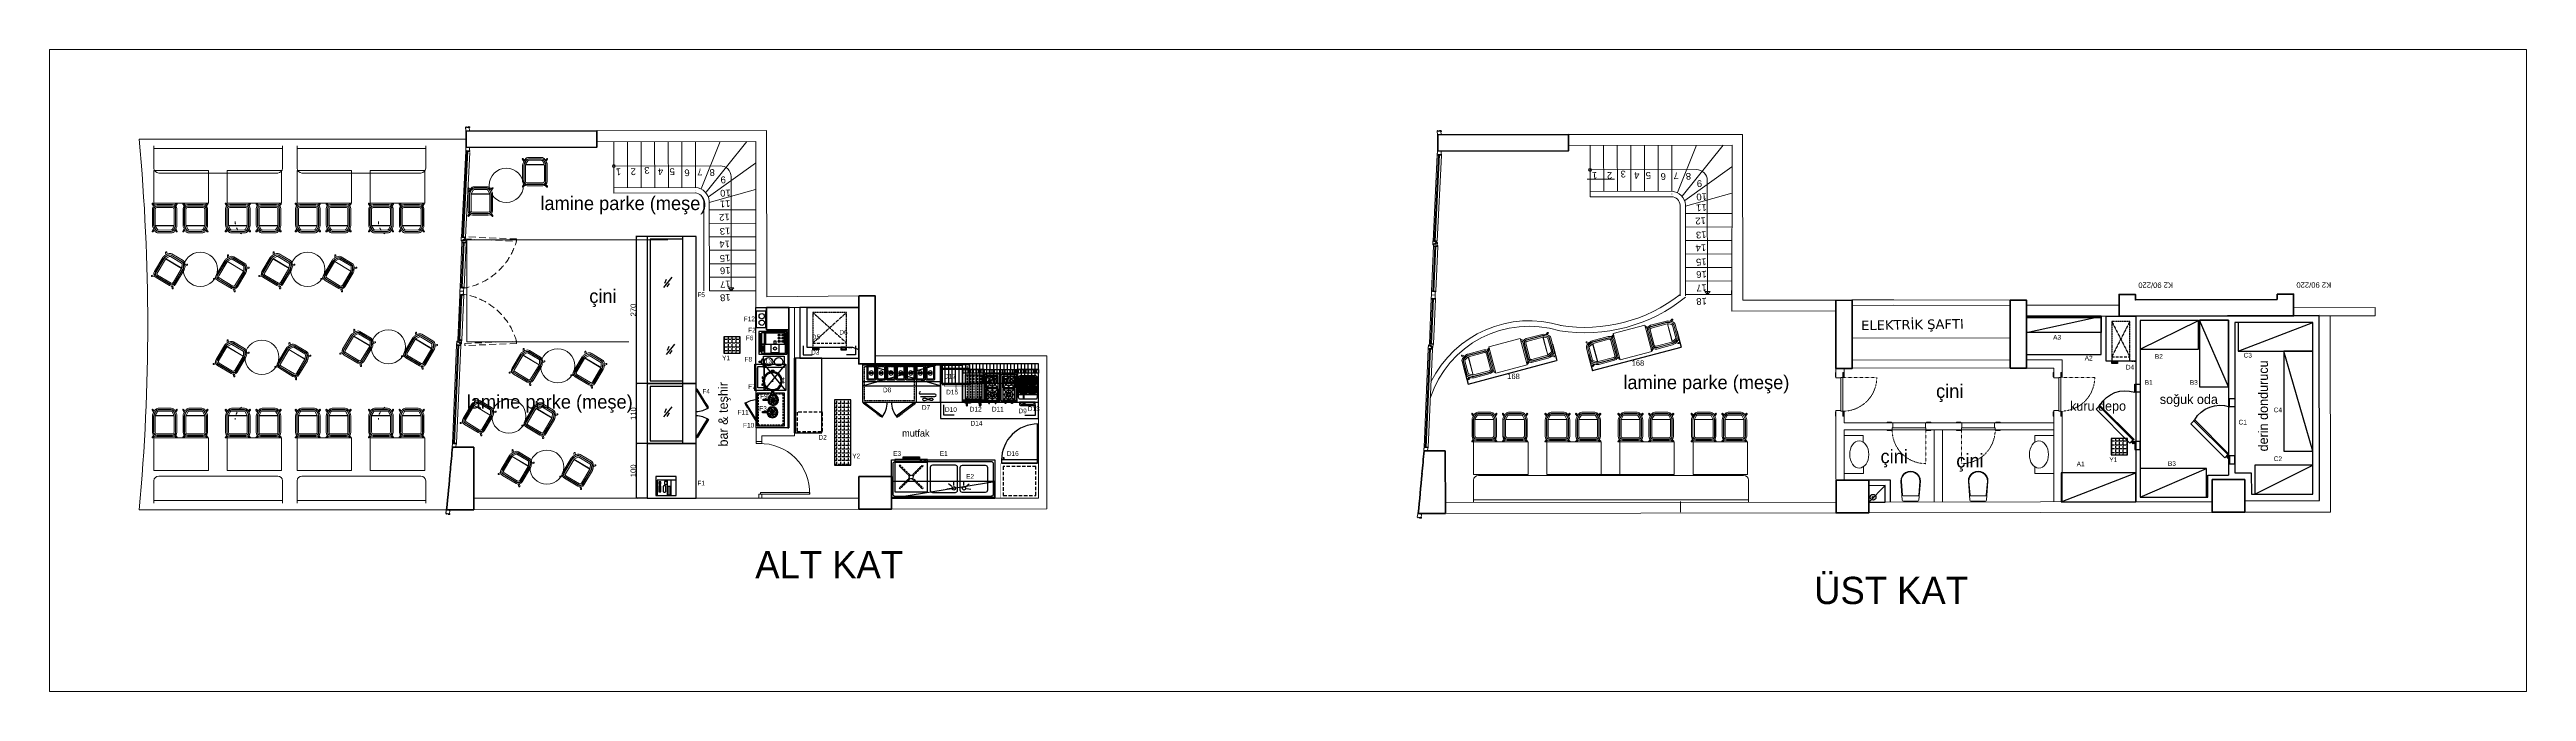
# Model space of a CAD drawing. Header units: millimetres. Extents: x 280 to 14881, y -4087 to -2041.
# Drawn here: x 280 to 4825, y -3219 to -2041 of the extents above; entities that cross this region are included whole.
import ezdxf
from ezdxf.enums import TextEntityAlignment as Align

# ---------------------------------------------------------------- set-up
doc = ezdxf.new("R2010")
doc.units = ezdxf.units.MM
for name, pattern in [('ACAD_ISO03W100', [30, 12, -18]), ('ACAD_ISO07W100', [3.5, 0.5, -3]), ('DASHED', [0.75, 0.5, -0.25]), ('HIDDEN', [9.525, 6.35, -3.175])]:
    doc.linetypes.add(name, pattern=pattern)
doc.layers.get('Defpoints').update_dxf_attribs({"lineweight": 18})
for name, color, linetype in [('-DWG_ANA', 7, 'Continuous'), ('-DWG_DETAY1', 7, 'Continuous'), ('-DWG_DETAY2', 7, 'Continuous'), ('-DWG_DETAY4', 7, 'Continuous'), ('002 Çizgi', 7, 'Continuous'), ('PİSSU HATTI', 151, 'OK'), ('S2000-002 Çizgi', 7, 'Continuous'), ('S2000-034 Soğuk Oda', 1, 'Continuous')]:
    doc.layers.add(name, color=color, linetype=linetype)
for name, color, linetype, lineweight in [('alan', 2, 'Continuous', 0), ('dog-pen', 150, 'Continuous', 5), ('duvar2', 234, 'Continuous', 0), ('KAPI', 25, 'Continuous', 5), ('kapı açılış', 251, 'ACAD_ISO07W100', 0), ('kapı-no', 25, 'Continuous', 18), ('kolon', 105, 'Continuous', 50), ('korkuluk', 34, 'Continuous', 5), ('mahal ad', 7, 'Continuous', 0), ('merdiven', 8, 'Continuous', 5), ('merdiven izdüşüm', 8, 'ACAD_ISO03W100', 5), ('PAGE-MOBİLYA İNCE', 59, 'Continuous', 18), ('PAGE-MOBİLYA ORTA', 28, 'Continuous', 25), ('pen-gor', 4, 'Continuous', 5), ('TEFRIS', 9, 'Continuous', 0), ('YAZI', 9, 'Continuous', 18), ('Şaft', 52, 'Continuous', 5)]:
    doc.layers.add(name, color=color, linetype=linetype, lineweight=lineweight)
doc.styles.add('DDG Dimensions', font='arial.ttf')
doc.styles.add('TAKSİM', font='GOTHIC.TTF', dxfattribs={"height": 20})
doc.linetypes.add('OK', pattern='A,12.7,[131,ltypeshp.shx,S=5.08,R=270,X=0,Y=5.08],5.08,-10.16,12.7', length=40.64)
doc.dimstyles.new('ISO-25', dxfattribs={"dimtxt": 5, "dimasz": 3, "dimexe": 1.25, "dimexo": 0.625, "dimtad": 1, "dimtxsty": 'DDG Dimensions', "dimblk": 'ARCHTICK', "dimcen": 0, "dimadec": 0, "dimazin": 0, "dimtfac": 1, "dimtmove": 0, "dimatfit": 3, "dimfxl": 1, "dimarcsym": 0})
doc.dimstyles.get("Standard").update_dxf_attribs({"dimtxt": 10, "dimasz": 0.18, "dimexe": 0.18, "dimexo": 0.0625, "dimgap": 0.09, "dimtad": 2, "dimtih": 1, "dimtoh": 1, "dimdec": 0, "dimzin": 0, "dimtxsty": 'Standard', "dimcen": 0.09, "dimadec": 0, "dimazin": 0, "dimtfac": 1, "dimtdec": 0, "dimtofl": 0, "dimtmove": 0, "dimatfit": 3, "dimfxl": 1, "dimtolj": 1, "dimtzin": 0, "dimarcsym": 0})

# ---------------------------------------------------------------- blocks, each defined once
blk = doc.blocks.new('bar taburesi plan re')
at = {"color": 0, "linetype": 'ByBlock'}
for p, q in [((-23.6, 0.9), (-21.1, -2.3)), ((-19.3, -0.9, 11.1), (-22.1, 2.1)), ((13.7, 0), (-15.3, 0)), ((17.7, -0.8, 11), (20.6, 2.1)), ((22.1, 0.9), (19.5, -2.3)), ((-23.8, -48.6), (-21.1, -44.6)), ((-23.3, -8), (-23.3, -37.9)), ((-21.9, -43), (-18.6, -48.6)), ((-21, -8), (-21, -37.9)), ((-20.5, -8), (-20.5, -37.9)), ((-19.9, -41.9), (-16.6, -47.4)), ((-19.5, -41.6), (-16.2, -47.2)), ((-18, -8), (-18, -37.9)), ((-18, -38.5), (16.4, -38.5)), ((-18, -38.9), (16.4, -38.9)), ((-17.3, -40.3), (-14, -45.9)), ((13.7, -2.3), (-15.3, -2.3)), ((13.7, -2.8), (-15.3, -2.8)), ((13.7, -5.2), (-15.3, -5.2)), ((12.9, -45.8), (16, -40.2)), ((15.1, -47.1), (18.2, -41.5)), ((15.5, -47.3), (18.6, -41.7)), ((16.5, -38.2), (16.5, -8)), ((17.5, -48.4), (20.4, -43.1)), ((18.9, -38.2), (18.9, -8)), ((19.4, -38.2), (19.4, -8)), ((22.3, -48.6), (19.5, -44.7)), ((21.7, -38.2), (21.7, -8)), ((-19.8, -47), (-22.3, -49.8)), ((11.4, -46.7), (-12.5, -46.8)), ((11.4, -49.2), (-12.5, -49.2)), ((11.4, -49.7), (-12.5, -49.7)), ((11.4, -52), (-12.5, -52)), ((18.3, -47), (20.8, -49.8))]:
    blk.add_line(p, q, dxfattribs=at)
for centre, radius, start, end in [((-22.9, 1.5), 0.957, 38.086, 218.0835), ((-15.3, -8), 8, 90, 180), ((13.7, -8), 8, 0, 90), ((21.3, 1.5, 0), 0.954, 321.751, 141.9472), ((-13.3, -37.9), 10, 180, 210.7222), ((-15.3, -8), 5.71, 90, 180), ((-13.3, -37.9), 7.71, 180, 210.7222), ((-15.3, -8), 5.24, 90, 180), ((-13.3, -37.9), 7.24, 180, 210.7222), ((-15.3, -8), 2.75, 90, 180), ((-13.3, -37.9), 4.75, 180, 210.7222), ((13.7, -8), 5.71, 0, 90), ((13.7, -8), 5.24, 0, 90), ((13.7, -8), 2.75, 0, 90), ((11.7, -38.2), 4.75, 330.9098, 0), ((11.7, -38.2), 7.24, 330.9098, 0), ((11.7, -38.2), 7.71, 330.9098, 0), ((11.7, -38.2), 10, 330.9098, 0), ((-23, -49.2), 0.98, 145.311, 318.9999), ((-12.5, -45), 7, 210.7222, 270.024), ((-12.5, -45), 4.71, 210.7222, 270.024), ((-12.5, -45), 4.24, 210.7222, 270.024), ((-12.5, -45), 1.75, 210.7222, 270.024), ((11.4, -45), 1.75, 270.024, 330.9098), ((11.4, -45), 4.24, 270.024, 330.9098), ((11.4, -45), 4.71, 270.024, 330.9098), ((11.4, -45), 7, 270.024, 330.9098), ((21.5, -49.2), 0.98, 221.0001, 34.689)]:
    blk.add_arc(centre, radius, start, end, dxfattribs=at)
blk = doc.blocks.new('*D11')
at = {"layer": 'Defpoints', "color": 0, "transparency": 16777216}
for p in [(3037.6, -2581.5), (2874.8, -2624.8), (3045.5, -2611.3)]:
    blk.add_point(p, dxfattribs=at)
at = {"layer": 'duvar2', "color": 0, "lineweight": -2, "transparency": 16777216}
for p, q in [((3037.6, -2581.5), (3045.6, -2611.5)), ((2874.8, -2624.9), (2882.8, -2654.8)), ((2882.9, -2654.6), (3045.3, -2611.4))]:
    blk.add_line(p, q, dxfattribs=at)
at = {"layer": 'duvar2', "color": 0, "transparency": 16777216}
for points in [[(3045.3, -2611.4), (3045.4, -2611.4), (3045.5, -2611.3)], [(2882.9, -2654.5), (2882.9, -2654.6), (2882.7, -2654.6)]]:
    blk.add_solid(points, dxfattribs=at)
at = {"layer": 'duvar2', "color": 0, "transparency": 16777216, "insert": (2966.2, -2640.6), "char_height": 10, "attachment_point": 5}
blk.add_mtext('\\A1;168', dxfattribs=at)
blk = doc.blocks.new('*D12')
at = {"layer": 'Defpoints', "color": 0, "transparency": 16777216}
for p in [(3265.9, -2557), (3273.8, -2586.9), (3103.1, -2600.4)]:
    blk.add_point(p, dxfattribs=at)
at = {"layer": 'duvar2', "color": 0, "lineweight": -2, "transparency": 16777216}
for p, q in [((3111.2, -2630.1), (3273.7, -2587)), ((3265.9, -2557.1), (3273.9, -2587.1)), ((3103.1, -2600.4), (3111.1, -2630.4))]:
    blk.add_line(p, q, dxfattribs=at)
at = {"layer": 'duvar2', "color": 0, "transparency": 16777216}
for points in [[(3273.7, -2586.9), (3273.7, -2587), (3273.8, -2586.9)], [(3111.2, -2630.1), (3111.2, -2630.2), (3111, -2630.2)]]:
    blk.add_solid(points, dxfattribs=at)
at = {"layer": 'duvar2', "color": 0, "transparency": 16777216, "insert": (3194.5, -2616.2), "char_height": 10, "attachment_point": 5}
blk.add_mtext('\\A1;168', dxfattribs=at)
blk = doc.blocks.new('A$C4AF1199D')
at = {"layer": 'S2000-002 Çizgi'}
for points in [[(2.3, 15.6), (6.8, 14.5)], [(2.4, 20.6), (5.4, 17.1)], [(5.2, 11.5), (9.5, 13.3)], [(5.4, 24.6), (5.8, 20)], [(6.3, 18), (13.8, 18)], [(12.6, 19.9), (7.1, 15.7)], [(7.7, 21), (12.4, 15.2)], [(10.2, 26.1), (7.8, 22.2)], [(10.2, 21.2), (10, 14.2)], [(10, 9.9), (12.4, 13.8)], [(14.9, 24.5), (10.7, 22.7)], [(17.8, 20.4), (13.4, 21.5)], [(14.8, 11.4), (14.4, 16)], [(17.8, 15.4), (14.8, 18.9)]]:
    blk.add_lwpolyline(points, dxfattribs=at)
blk.add_lwpolyline([(8.8, 0), (11.3, 0), (11.3, 8), (8.8, 8)], close=True, dxfattribs=at)
for radius in [10, 8.12, 3.75]:
    blk.add_circle((10, 18), radius, dxfattribs=at)
blk = doc.blocks.new('A$C199769C9')
at = {"layer": 'S2000-002 Çizgi'}
for points in [[(2.5, 17.2), (0, 17.2), (0, 21.7), (2.5, 21.7)], [(2, 17.7), (0.5, 17.7), (0.5, 21.2), (2, 21.2)], [(12, 0.2), (14.6, 0.4), (14.6, 1), (12, 1.2)], [(28, 0.2), (25.4, 0.4), (25.4, 1), (28, 1.2)], [(37.5, 17.2), (40, 17.2), (40, 21.7), (37.5, 21.7)], [(38, 17.7), (39.5, 17.7), (39.5, 21.2), (38, 21.2)]]:
    blk.add_lwpolyline(points, close=True, dxfattribs=at)
for points in [[(13.9, 3.1), (13.9, 1.1)], [(13.9, 0), (15, 0), (15, 2.7)], [(13.9, 0.4), (13.9, 0)], [(20, 1.5), (20, 2)], [(26, 0), (24.9, 0), (24.9, 2.7)], [(26, 3), (26, 1.1)], [(26, 0.4), (26, 0)]]:
    blk.add_lwpolyline(points, dxfattribs=at)
at = {"layer": 'S2000-002 Çizgi', "const_width": 1.5}
blk.add_lwpolyline([(19.2, 19.5, 1), (20.7, 19.5, 1)], format="xyb", close=True, dxfattribs=at)
at = {"layer": 'S2000-002 Çizgi'}
for centre, radius in [((20, 19.5), 17.5), ((20, 19.5), 15.5), ((20.1, 1), 0.469)]:
    blk.add_circle(centre, radius, dxfattribs=at)
blk = doc.blocks.new('A$C13A6423E')
at = {"layer": 'S2000-002 Çizgi'}
for points in [[(0, 72.7), (60, 72.7), (60, 22.7), (0, 22.7)], [(41.4, 0.3), (7.8, 20.9), (8.8, 22.7), (42.5, 2)]]:
    blk.add_lwpolyline(points, close=True, dxfattribs=at)
at = {"layer": 'S2000-002 Çizgi', "linetype": 'DASHED', "ltscale": 7}
blk.add_lwpolyline([(2.1, 70.6), (57.9, 70.6), (57.9, 24.7), (2.1, 24.7)], close=True, dxfattribs=at)
at = {"layer": 'S2000-002 Çizgi', "const_width": 0.343}
blk.add_lwpolyline([(39.5, 1.5), (38.8, 0.3), (34, 3.3), (32.7, 4.1)], dxfattribs=at)
at = {"layer": 'S2000-002 Çizgi'}
blk.add_arc((8.8, 22.7), 39.5, 325.4884, 0, dxfattribs=at)
blk = doc.blocks.new('A$C3C3A6592')
at = {"layer": 'S2000-002 Çizgi'}
for points in [[(0, 57), (48.3, 16.9)], [(0, 16.9), (48.3, 57)], [(0, 16.9), (48.3, 16.9)]]:
    blk.add_lwpolyline(points, dxfattribs=at)
for points in [[(0, 0), (48.3, 0), (48.3, 57), (0, 57)], [(4.6, 5.6), (43.7, 5.6), (43.7, 16.9), (4.6, 16.9)]]:
    blk.add_lwpolyline(points, close=True, dxfattribs=at)
blk.add_text('**', height=12, dxfattribs=at).set_placement((11.9, 43))
blk = doc.blocks.new('A$C290C7E64')
at = {"layer": 'S2000-002 Çizgi'}
for points in [[(0, 0), (35, 0), (35, 37), (0, 37)], [(7, 2), (35, 2), (35, 37), (7, 37)], [(9.6, 16), (14.7, 16), (14.7, 20.6), (9.6, 20.6)], [(10.3, 8.2), (11.3, 8.2), (11.3, 9.2), (10.3, 9.2)], [(10.3, 7.2), (11.3, 7.2), (11.3, 8.2), (10.3, 8.2)], [(10.3, 6.2), (11.3, 6.2), (11.3, 7.2), (10.3, 7.2)], [(10.3, 5.2), (11.3, 5.2), (11.3, 6.2), (10.3, 6.2)], [(11.3, 8.2), (12.3, 8.2), (12.3, 9.2), (11.3, 9.2)], [(11.3, 7.2), (12.3, 7.2), (12.3, 8.2), (11.3, 8.2)], [(11.3, 6.2), (12.3, 6.2), (12.3, 7.2), (11.3, 7.2)], [(11.3, 5.2), (12.3, 5.2), (12.3, 6.2), (11.3, 6.2)], [(12.3, 8.2), (13.3, 8.2), (13.3, 9.2), (12.3, 9.2)], [(12.3, 7.2), (13.3, 7.2), (13.3, 8.2), (12.3, 8.2)], [(12.3, 6.2), (13.3, 6.2), (13.3, 7.2), (12.3, 7.2)], [(12.3, 5.2), (13.3, 5.2), (13.3, 6.2), (12.3, 6.2)], [(13.3, 8.2), (14.3, 8.2), (14.3, 9.2), (13.3, 9.2)], [(13.3, 7.2), (14.3, 7.2), (14.3, 8.2), (13.3, 8.2)], [(13.3, 6.2), (14.3, 6.2), (14.3, 7.2), (13.3, 7.2)], [(13.3, 5.2), (14.3, 5.2), (14.3, 6.2), (13.3, 6.2)], [(17.4, 8.2), (18.4, 8.2), (18.4, 9.2), (17.4, 9.2)], [(17.4, 7.2), (18.4, 7.2), (18.4, 8.2), (17.4, 8.2)], [(17.4, 6.2), (18.4, 6.2), (18.4, 7.2), (17.4, 7.2)], [(17.4, 5.2), (18.4, 5.2), (18.4, 6.2), (17.4, 6.2)], [(18.4, 8.2), (19.4, 8.2), (19.4, 9.2), (18.4, 9.2)], [(18.4, 7.2), (19.4, 7.2), (19.4, 8.2), (18.4, 8.2)], [(18.4, 6.2), (19.4, 6.2), (19.4, 7.2), (18.4, 7.2)], [(18.4, 5.2), (19.4, 5.2), (19.4, 6.2), (18.4, 6.2)], [(18.6, 21.8), (33.8, 21.8), (33.8, 26), (18.6, 26)], [(19.4, 8.2), (20.4, 8.2), (20.4, 9.2), (19.4, 9.2)], [(19.4, 7.2), (20.4, 7.2), (20.4, 8.2), (19.4, 8.2)], [(19.4, 6.2), (20.4, 6.2), (20.4, 7.2), (19.4, 7.2)], [(19.4, 5.2), (20.4, 5.2), (20.4, 6.2), (19.4, 6.2)], [(20.4, 8.2), (21.4, 8.2), (21.4, 9.2), (20.4, 9.2)], [(20.4, 7.2), (21.4, 7.2), (21.4, 8.2), (20.4, 8.2)], [(20.4, 6.2), (21.4, 6.2), (21.4, 7.2), (20.4, 7.2)], [(20.4, 5.2), (21.4, 5.2), (21.4, 6.2), (20.4, 6.2)], [(21.4, 8.2), (22.4, 8.2), (22.4, 9.2), (21.4, 9.2)], [(21.4, 7.2), (22.4, 7.2), (22.4, 8.2), (21.4, 8.2)], [(21.4, 6.2), (22.4, 6.2), (22.4, 7.2), (21.4, 7.2)], [(21.4, 5.2), (22.4, 5.2), (22.4, 6.2), (21.4, 6.2)], [(22.4, 8.2), (23.4, 8.2), (23.4, 9.2), (22.4, 9.2)], [(22.4, 7.2), (23.4, 7.2), (23.4, 8.2), (22.4, 8.2)], [(22.4, 6.2), (23.4, 6.2), (23.4, 7.2), (22.4, 7.2)], [(22.4, 5.2), (23.4, 5.2), (23.4, 6.2), (22.4, 6.2)], [(23.4, 8.2), (24.4, 8.2), (24.4, 9.2), (23.4, 9.2)], [(23.4, 7.2), (24.4, 7.2), (24.4, 8.2), (23.4, 8.2)], [(23.4, 6.2), (24.4, 6.2), (24.4, 7.2), (23.4, 7.2)], [(23.4, 5.2), (24.4, 5.2), (24.4, 6.2), (23.4, 6.2)], [(24.4, 8.2), (25.4, 8.2), (25.4, 9.2), (24.4, 9.2)], [(24.4, 7.2), (25.4, 7.2), (25.4, 8.2), (24.4, 8.2)], [(24.4, 6.2), (25.4, 6.2), (25.4, 7.2), (24.4, 7.2)], [(24.4, 5.2), (25.4, 5.2), (25.4, 6.2), (24.4, 6.2)], [(25.4, 8.2), (26.4, 8.2), (26.4, 9.2), (25.4, 9.2)], [(25.4, 7.2), (26.4, 7.2), (26.4, 8.2), (25.4, 8.2)], [(25.4, 6.2), (26.4, 6.2), (26.4, 7.2), (25.4, 7.2)], [(25.4, 5.2), (26.4, 5.2), (26.4, 6.2), (25.4, 6.2)], [(26.4, 8.2), (27.4, 8.2), (27.4, 9.2), (26.4, 9.2)], [(26.4, 7.2), (27.4, 7.2), (27.4, 8.2), (26.4, 8.2)], [(26.4, 6.2), (27.4, 6.2), (27.4, 7.2), (26.4, 7.2)], [(26.4, 5.2), (27.4, 5.2), (27.4, 6.2), (26.4, 6.2)], [(27.4, 8.2), (28.4, 8.2), (28.4, 9.2), (27.4, 9.2)], [(27.4, 7.2), (28.4, 7.2), (28.4, 8.2), (27.4, 8.2)], [(27.4, 6.2), (28.4, 6.2), (28.4, 7.2), (27.4, 7.2)], [(27.4, 5.2), (28.4, 5.2), (28.4, 6.2), (27.4, 6.2)]]:
    blk.add_lwpolyline(points, close=True, dxfattribs=at)
for points in [[(7, 27.2), (35, 27.2)], [(7, 20.6), (35, 20.6)]]:
    blk.add_lwpolyline(points, dxfattribs=at)
blk.add_lwpolyline([(18.7, 13.6), (27.6, 13.6, 0.414214), (29.1, 15.1), (29.1, 16.4, 0.414214), (27.6, 17.9), (18.7, 17.9, 0.414214), (17.2, 16.4), (17.2, 15.1, 0.414214)], format="xyb", close=True, dxfattribs=at)
blk = doc.blocks.new('A$C521B02A0')
at = {"layer": 'S2000-002 Çizgi'}
blk.add_line((6.6, 10), (10.6, 10), dxfattribs=at)
for points in [[(0, 64), (0, 10), (60, 10), (60, 64)], [(0, 64), (0, 5), (60, 5), (60, 64)], [(3, 10), (6.6, 10), (6.6, 8.5), (3, 8.5)], [(4, 8.5), (5.4, 8.5), (5.4, 7.1), (4, 7.1)], [(10.6, 10), (14.3, 10), (14.3, 8.5), (10.6, 8.5)], [(11.6, 8.5), (13.1, 8.5), (13.1, 7.1), (11.6, 7.1)], [(45, 0), (15, 0), (15, 5), (45, 5)], [(43, 2), (17, 2), (17, 5), (43, 5)]]:
    blk.add_lwpolyline(points, close=True, dxfattribs=at)
at = {"layer": 'S2000-002 Çizgi', "linetype": 'DASHED'}
for points in [[(8.1, 57.4), (9.5, 58.8)], [(8.1, 57.4), (26.8, 38.7)], [(9.5, 58.8), (28.2, 40.1)], [(31.9, 40.2), (50.5, 58.8)], [(33.3, 38.8), (51.9, 57.4)], [(50.5, 58.8), (51.9, 57.4)], [(26.7, 35.1), (8.1, 16.4)], [(9.5, 15), (8.1, 16.4)], [(28.1, 33.6), (9.5, 15)], [(31.8, 33.7), (50.5, 15)], [(33.2, 35.2), (51.9, 16.4)], [(50.5, 15), (51.9, 16.4)]]:
    blk.add_lwpolyline(points, dxfattribs=at)
blk.add_circle((30, 36.9), 3.63, dxfattribs=at)
blk = doc.blocks.new('A$C01E77913')
at = {"layer": 'S2000-002 Çizgi'}
for points in [[(2, 26.8), (15, 26.8, -0.414214), (17, 24.8), (17, 2, -0.414214), (15, 0), (2, 0, -0.414214), (0, 2), (0, 24.8, -0.414214)], [(4, 24.8), (13, 24.8, -0.414214), (15, 22.8), (15, 4, -0.414214), (13, 2), (4, 2, -0.414214), (2, 4), (2, 22.8, -0.414214)]]:
    blk.add_lwpolyline(points, format="xyb", close=True, dxfattribs=at)
blk.add_lwpolyline([(4.7, 14.3), (12.2, 14.3), (12.2, 13.5), (4.7, 13.5)], close=True, dxfattribs=at)
blk.add_circle((8.5, 13.9), 3.82, dxfattribs=at)
blk = doc.blocks.new('143-70-M')
at = {"layer": '002 Çizgi', "color": 7}
for p, q in [((27.4, -97.5), (27.4, 45.5)), ((-37.4, -66), (-37.6, -67.1)), ((-37.6, -67.1), (-37.4, -68.6)), ((-37.6, -81.1), (-37.4, -79.6)), ((-37.4, -82.2), (-37.6, -81.1)), ((-36.9, -65.1), (-37.4, -66)), ((-37.4, -68.6), (-36.9, -70.3)), ((-37.4, -79.6), (-36.9, -77.9)), ((-36.9, -83), (-37.4, -82.2)), ((-36.3, -64.7), (-36.9, -65.1)), ((-36.9, -70.3), (-36.3, -72.1)), ((-36.9, -77.9), (-36.3, -76)), ((-36.3, -83.5), (-36.9, -83)), ((-35.6, -64.5), (-36.3, -64.7)), ((-36.3, -72.1), (-35.6, -74.1)), ((-36.3, -76), (-35.6, -74.1)), ((-35.6, -83.7), (-36.3, -83.5)), ((-34.8, -64.7), (-35.6, -64.5)), ((-35.6, -74.1), (-34.8, -72.1)), ((-35.6, -74.1), (-34.8, -76)), ((-34.8, -83.5), (-35.6, -83.7)), ((-34.2, -65.1), (-34.8, -64.7)), ((-34.8, -72.1), (-34.2, -70.3)), ((-34.8, -76), (-34.2, -77.9)), ((-34.2, -83), (-34.8, -83.5)), ((-33.7, -66), (-34.2, -65.1)), ((-34.2, -70.3), (-33.7, -68.6)), ((-34.2, -77.9), (-33.7, -79.6)), ((-33.7, -82.2), (-34.2, -83)), ((-33.6, -67.1), (-33.7, -66)), ((-33.7, -68.6), (-33.6, -67.1)), ((-33.7, -79.6), (-33.6, -81.1)), ((-33.6, -81.1), (-33.7, -82.2)), ((-30.3, -60.5), (-30.3, -87.2)), ((-25.9, -87.2), (-25.9, -60.5))]:
    blk.add_line(p, q, dxfattribs=at)
for points in [[(-40.6, -97.5), (29.4, -97.5), (29.4, 45.5), (-40.6, 45.5)], [(-2.6, 45.5), (-2.6, -97.5), (29.4, -97.5), (29.4, 45.5)], [(-68.4, 10.3), (-42.6, 44.4), (-40.6, 42.9), (-66.4, 8.8)], [(-68.4, -17.5), (-42.6, -51.6), (-40.6, -50.1), (-66.4, -16)]]:
    blk.add_lwpolyline(points, close=True, dxfattribs=at)
at = {"layer": '002 Çizgi', "color": 7, "const_width": 0.427}
for points in [[(-66.7, 12.5), (-68, 13.5), (-63.8, 19.2), (-62.7, 20.6)], [(-66.7, -19.8), (-68, -20.8), (-63.8, -26.4), (-62.7, -27.8)]]:
    blk.add_lwpolyline(points, dxfattribs=at)
at = {"layer": '002 Çizgi', "color": 7, "linetype": 'DASHED'}
blk.add_lwpolyline([(24.4, -49.5), (24.4, 42.5), (-37.6, 42.5), (-37.6, -49.5)], close=True, dxfattribs=at)
at = {"layer": '002 Çizgi', "color": 7}
blk.add_lwpolyline([(27.4, -52.5), (-40.6, -52.5)], dxfattribs=at)
for centre, radius, start, end in [((-40.6, 42.9), 42.7, 229.4908, 270), ((-40.6, -50.1), 42.7, 90, 130.5092), ((-28.1, -87.2), 2.17, 180, 0), ((-23.7, -60.5), 2.17, 0, 180)]:
    blk.add_arc(centre, radius, start, end, dxfattribs=at)
at = {"layer": '002 Çizgi', "color": 7, "xscale": -1, "rotation": 90}
for p in [(26.8, 38), (26.8, 20), (26.8, 2), (26.8, -16), (26.8, -34), (26.8, -52), (26.8, -70)]:
    blk.add_blockref('A$C01E77913', p, dxfattribs=at)
blk = doc.blocks.new('A$C014F030A')
at = {"layer": 'S2000-002 Çizgi'}
for p, q in [((14, 6.1), (0, 6.1)), ((0, 6.1), (0, 0)), ((2, 6.1), (2, 2)), ((2, 2), (12, 2)), ((12, 2), (12, 6.1)), ((14, 0), (14, 6.1)), ((0, 0), (14, 0))]:
    blk.add_line(p, q, dxfattribs=at)
blk = doc.blocks.new('A$C3B636E66')
at = {"layer": 'S2000-002 Çizgi'}
for p, q in [((-13, 77.7), (-13, 4.7)), ((-13, 77.7), (82, 77.7)), ((82, 77.7), (82, 0.5)), ((-13, 4.7), (70.5, 4.7)), ((70.5, 4.7), (82, 0.5))]:
    blk.add_line(p, q, dxfattribs=at)
at = {"layer": 'S2000-002 Çizgi', "linetype": 'DASHED'}
for p, q in [((59.6, 68.2), (-2.1, 12.3)), ((-2.1, 68.2), (59.6, 12.3))]:
    blk.add_line(p, q, dxfattribs=at)
at = {"layer": 'S2000-002 Çizgi', "linetype": 'DASHED', "ltscale": 10}
blk.add_line((-2.1, 12.3), (59.6, 12.3), dxfattribs=at)
at = {"layer": 'S2000-002 Çizgi', "linetype": 'DASHED'}
blk.add_lwpolyline([(-2.1, 68.2), (-2.1, 4.7), (59.6, 4.7), (59.6, 68.2)], close=True, dxfattribs=at)
at = {"layer": 'S2000-002 Çizgi'}
for points in [[(63, 4.7), (65.4, 4.7), (65.4, 3.6), (63, 3.6)], [(67, 4.7), (69.3, 4.7), (69.3, 3.6), (67, 3.6)]]:
    blk.add_lwpolyline(points, close=True, dxfattribs=at)
at = {"layer": 'S2000-002 Çizgi', "yscale": 0.7663551401869159, "zscale": 0.7663551401869159}
for p, xscale in [((8.6, 0), -0.7663551401869159), ((48.9, 0), 0.7663551401869159)]:
    blk.add_blockref('A$C014F030A', p, dxfattribs=dict(at, xscale=xscale))
blk = doc.blocks.new('A$C24452354')
at = {"layer": '-DWG_ANA', "color": 0, "const_width": 0.8}
blk.add_lwpolyline([(0.4, 70.4), (0.4, 0.4), (63.4, 0.4), (63.4, 70.4)], close=True, dxfattribs=at)
at = {"layer": '-DWG_DETAY1', "color": 0}
blk.add_lwpolyline([(65.4, 68.4), (65.4, 2.4), (70.4, 2.4), (70.4, 68.4)], close=True, dxfattribs=at)
at = {"layer": '-DWG_DETAY2', "color": 0, "linetype": 'HIDDEN'}
blk.add_lwpolyline([(58.4, 65.4), (5.4, 65.4), (5.4, 5.4), (58.4, 5.4)], close=True, dxfattribs=at)
at = {"layer": '-DWG_DETAY2', "color": 0}
blk.add_lwpolyline([(70.4, 63.4), (74.4, 63.4), (74.4, 65.4), (70.4, 65.4)], dxfattribs=at)
at = {"layer": '-DWG_DETAY4', "color": 0}
blk.add_lwpolyline([(70.4, 2.4), (136.4, 2.4, 0.414214), (70.4, 68.4, 0.414214)], format="xyb", dxfattribs=at)
blk = doc.blocks.new('_ArchTick')
at = {"color": 0, "linetype": 'ByBlock', "const_width": 0.15}
blk.add_lwpolyline([(-0.5, -0.5), (0.5, 0.5)], dxfattribs=at)
blk = doc.blocks.new('*D15')
at = {"color": 0, "lineweight": -2, "transparency": 16777216}
for p, q in [((1376, -2763.9), (1355.4, -2763.9)), ((1356.7, -2863.9), (1356.7, -2763.9)), ((1376, -2863.9), (1355.4, -2863.9))]:
    blk.add_line(p, q, dxfattribs=at)
at = {"layer": 'Defpoints', "color": 0, "transparency": 16777216}
for p in [(1356.7, -2763.9), (1376.6, -2763.9), (1376.6, -2863.9)]:
    blk.add_point(p, dxfattribs=at)
at = {"color": 0, "lineweight": -2, "transparency": 16777216, "xscale": 3, "yscale": 3, "zscale": 3}
for p, rotation in [((1356.7, -2763.9), 90), ((1356.7, -2863.9), 270)]:
    blk.add_blockref('_ArchTick', p, dxfattribs=dict(at, rotation=rotation))
at = {"color": 0, "transparency": 16777216, "insert": (1351, -2813.9), "char_height": 10, "attachment_point": 5, "rotation": 90, "style": 'DDG Dimensions'}
blk.add_mtext('100', dxfattribs=at)
blk = doc.blocks.new('*D16')
at = {"color": 0, "lineweight": -2, "transparency": 16777216}
for p, q in [((1376, -2653.9), (1355.4, -2653.9)), ((1356.7, -2763.9), (1356.7, -2653.9)), ((1376, -2763.9), (1355.4, -2763.9))]:
    blk.add_line(p, q, dxfattribs=at)
at = {"layer": 'Defpoints', "color": 0, "transparency": 16777216}
for p in [(1356.7, -2653.9), (1376.6, -2653.9), (1376.6, -2763.9)]:
    blk.add_point(p, dxfattribs=at)
at = {"color": 0, "lineweight": -2, "transparency": 16777216, "xscale": 3, "yscale": 3, "zscale": 3}
for p, rotation in [((1356.7, -2653.9), 90), ((1356.7, -2763.9), 270)]:
    blk.add_blockref('_ArchTick', p, dxfattribs=dict(at, rotation=rotation))
at = {"color": 0, "transparency": 16777216, "insert": (1351, -2708.9), "char_height": 10, "attachment_point": 5, "rotation": 90, "style": 'DDG Dimensions'}
blk.add_mtext('110', dxfattribs=at)
blk = doc.blocks.new('*D17')
at = {"color": 0, "lineweight": -2, "transparency": 16777216}
for p, q in [((1376, -2383.9), (1355.4, -2383.9)), ((1356.7, -2653.9), (1356.7, -2383.9)), ((1376, -2653.9), (1355.4, -2653.9))]:
    blk.add_line(p, q, dxfattribs=at)
at = {"layer": 'Defpoints', "color": 0, "transparency": 16777216}
for p in [(1356.7, -2383.9), (1376.6, -2383.9), (1376.6, -2653.9)]:
    blk.add_point(p, dxfattribs=at)
at = {"color": 0, "lineweight": -2, "transparency": 16777216, "xscale": 3, "yscale": 3, "zscale": 3}
for p, rotation in [((1356.7, -2383.9), 90), ((1356.7, -2653.9), 270)]:
    blk.add_blockref('_ArchTick', p, dxfattribs=dict(at, rotation=rotation))
at = {"color": 0, "transparency": 16777216, "insert": (1351, -2518.9), "char_height": 10, "attachment_point": 5, "rotation": 90, "style": 'DDG Dimensions'}
blk.add_mtext('270', dxfattribs=at)
blk = doc.blocks.new('A$C08847F1B')
at = {"layer": 'S2000-002 Çizgi'}
blk.add_lwpolyline([(0, 30.6), (30.6, 30.6), (30.6, 0), (0, 0), (0, 30.6)], dxfattribs=at)
blk.add_lwpolyline([(15.5, 29.5), (15.5, 23.4, -0.414214), (15.3, 23.2), (15.2, 23.2, -0.414214), (15, 23.4), (15, 29.5), (2.7, 29.5, 0.668179), (2.3, 28.6), (10.8, 20.1, -0.810443), (10.4, 19.8), (1.6, 28.6, 0.668179), (1, 28.4), (1, 15.5), (7.1, 15.5, -0.414214), (7.3, 15.3), (7.3, 15.2, -0.414214), (7.1, 15), (1, 15), (1, 2.7, 0.668179), (1.9, 2.3), (10.4, 10.8, -0.810443), (10.8, 10.4), (2, 1.6, 0.668179), (2.2, 1), (15, 1), (15, 7.1, -0.414214), (15.2, 7.3), (15.3, 7.3, -0.414214), (15.5, 7.1), (15.5, 1), (27.9, 1, 0.668179), (28.3, 1.9), (19.8, 10.4, -0.810443), (20.2, 10.8), (29, 2, 0.668179), (29.5, 2.2), (29.5, 15), (23.4, 15, -0.414214), (23.2, 15.2), (23.2, 15.3, -0.414214), (23.4, 15.5), (29.5, 15.5), (29.5, 28.4, 0.668179), (29, 28.6), (20.2, 19.8, -0.810443), (19.8, 20.1), (28.3, 28.6, 0.668179), (27.9, 29.5)], format="xyb", close=True, dxfattribs=at)
for radius in [10.8, 5.66, 2.6]:
    blk.add_circle((15.3, 15.8), radius, dxfattribs=at)
blk = doc.blocks.new('A$C75FF7DEE')
at = {"layer": 'S2000-002 Çizgi'}
h = blk.add_hatch(dxfattribs=at)
h.set_pattern_fill('ANSI31', color=256, scale=1.5, angle=45, style=0)
h.set_pattern_definition([(90, (-2348.432, -7204.478), (-4.7625, 9e-16), [])])
h.paths.add_polyline_path([(0, 62.6), (0, 55.6), (60, 55.6), (60, 62.6)])
blk.add_line((60, 55.6), (0, 55.6), dxfattribs=at)
for points in [[(0, 62.6), (60, 62.6), (60, 2.6), (0, 2.6)], [(10.6, 2.6), (7.4, 2.6), (7.4, 1.3), (10.6, 1.3)], [(9.7, 1.3), (8.3, 1.3), (8.3, 0), (9.7, 0)], [(22.6, 2.6), (19.4, 2.6), (19.4, 1.3), (22.6, 1.3)], [(21.7, 1.3), (20.3, 1.3), (20.3, 0), (21.7, 0)], [(37.4, 2.6), (40.6, 2.6), (40.6, 1.3), (37.4, 1.3)], [(38.3, 1.3), (39.7, 1.3), (39.7, 0), (38.3, 0)], [(49.4, 2.6), (52.6, 2.6), (52.6, 1.3), (49.4, 1.3)], [(50.3, 1.3), (51.7, 1.3), (51.7, 0), (50.3, 0)]]:
    blk.add_lwpolyline(points, close=True, dxfattribs=at)
for points in [[(27, 53.6), (3, 53.6, 0.414214), (1, 51.6), (1, 6.6, 0.414214), (3, 4.6), (27, 4.6, 0.414214), (29, 6.6), (29, 51.6, 0.414214)], [(33, 53.6), (57, 53.6, -0.414214), (59, 51.6), (59, 6.6, -0.414214), (57, 4.6), (33, 4.6, -0.414214), (31, 6.6), (31, 51.6, -0.414214)]]:
    blk.add_lwpolyline(points, format="xyb", close=True, dxfattribs=at)
for p, xscale, yscale, zscale in [((26, 28.6), -0.7199999999993452, 0.7200000000002547, 0.7200000000000001), ((34, 28.6), 0.7199999999993452, 0.7199999999993452, 0.7199999999993452)]:
    blk.add_blockref('A$C08847F1B', p, dxfattribs=dict(at, xscale=xscale, yscale=yscale, zscale=zscale))
at = {"layer": 'S2000-002 Çizgi', "rotation": 180}
for p, xscale, yscale, zscale in [((26, 27.6), 0.7199999999993452, 0.7199999999993452, 0.7199999999993452), ((34, 27.6), -0.7199999999993452, 0.7200000000002547, 0.7200000000000001)]:
    blk.add_blockref('A$C08847F1B', p, dxfattribs=dict(at, xscale=xscale, yscale=yscale, zscale=zscale))
blk = doc.blocks.new('A$C30A44259')
at = {"layer": 'S2000-002 Çizgi'}
h = blk.add_hatch(dxfattribs=at)
h.set_pattern_fill('ANSI31', color=256, scale=1.5, angle=45, style=0)
h.set_pattern_definition([(90, (-3201.7327, -4983.714), (-4.7625, 9e-16), [])])
h.paths.add_polyline_path([(40, 59.9), (40, 66.9), (0, 66.9), (0, 59.9)])
h = blk.add_hatch(dxfattribs=at)
h.set_pattern_fill('ANSI33', color=256, angle=45, style=0)
h.set_pattern_definition([(90, (-3201.7327, -4983.714), (-6.35, 1e-15), []), (90, (-3198.5577, -4980.539), (-6.35, 1e-15), [3.175, -1.5875])])
h.paths.add_polyline_path([(35.5, 57.2), (5.5, 57.2), (5.5, 12.2), (35.5, 12.2)])
h = blk.add_hatch(dxfattribs=at)
h.set_pattern_fill('ANSI32', color=256, style=0)
h.set_pattern_definition([(45, (-4252.5, -7757.06717), (-0.265165043, 0.265165043), []), (45, (-4252.3232, -7757.06717), (-0.265165043, 0.265165043), [])])
h.paths.add_polyline_path([(9.1, 7.9), (7.7, 7.9), (7.7, 6.9), (9.1, 6.9)])
h.paths.add_polyline_path([(9.1, 8.7), (8.8, 8.7), (8.8, 14.5), (8.7, 15.9), (8.1, 15.9), (8.1, 14.5), (8.1, 8.7), (7.8, 8.7), (7.7, 7.9), (9.1, 7.9)])
h.paths.add_polyline_path([(9.2, 4.9), (7.6, 4.9), (7.5, 0.8, 0.437405), (8.2, 0), (8.6, 0, 0.437405), (9.3, 0.8)])
h.paths.add_polyline_path([(9.1, 6.9), (7.7, 6.9), (7.6, 4.9), (9.2, 4.9)])
h.paths.add_polyline_path([(8.6, 17.2), (8.2, 17.2), (8.1, 15.9), (8.7, 15.9)])
h = blk.add_hatch(dxfattribs=at)
h.set_pattern_fill('ANSI32', color=256, style=0)
h.set_pattern_definition([(135, (4293.5577, -7757.06717), (0.265165043, 0.265165043), []), (135, (4293.3809, -7757.06717), (0.265165043, 0.265165043), [])])
h.paths.add_polyline_path([(32, 7.9), (33.3, 7.9), (33.4, 6.9), (31.9, 6.9)])
h.paths.add_polyline_path([(32, 8.7), (32.3, 8.7), (32.3, 14.5), (32.4, 15.9), (32.9, 15.9), (33, 14.5), (33, 8.7), (33.3, 8.7), (33.3, 7.9), (32, 7.9)])
h.paths.add_polyline_path([(31.9, 4.9), (33.4, 4.9), (33.6, 0.8, -0.437405), (32.9, 0), (32.4, 0, -0.437405), (31.7, 0.8)])
h.paths.add_polyline_path([(31.9, 6.9), (33.4, 6.9), (33.4, 4.9), (31.9, 4.9)])
h.paths.add_polyline_path([(32.5, 17.2), (32.8, 17.2), (32.9, 15.9), (32.4, 15.9)])
for p, q in [((7.5, 0.8), (7.8, 8.7)), ((7.8, 8.7), (7.5, 0.8)), ((7.8, 8.7), (8.1, 8.7)), ((8.1, 8.7), (7.8, 8.7)), ((8.1, 9.5), (8.2, 12.2)), ((8.1, 8.7), (8.1, 9.5)), ((8.2, 12.2), (8.6, 12.2)), ((8.6, 12.2), (8.2, 12.2)), ((8.8, 9.5), (8.6, 12.2)), ((8.8, 8.7), (8.8, 9.5)), ((9.1, 8.7), (8.8, 8.7)), ((9.3, 0.8), (9.1, 8.7)), ((31.7, 0.8), (32, 8.7)), ((32, 8.7), (32.3, 8.7)), ((32.3, 9.5), (32.5, 12.2)), ((32.3, 8.7), (32.3, 9.5)), ((32.8, 12.2), (32.5, 12.2)), ((32.5, 12.2), (32.8, 12.2)), ((33, 9.5), (32.8, 12.2)), ((33, 8.7), (33, 9.5)), ((33.3, 8.7), (33, 8.7)), ((33, 8.7), (33.3, 8.7)), ((33.6, 0.8), (33.3, 8.7)), ((33.3, 8.7), (33.6, 0.8)), ((8.6, 0), (8.2, 0)), ((8.2, 0), (8.6, 0)), ((32.4, 0), (32.9, 0)), ((32.9, 0), (32.4, 0))]:
    blk.add_line(p, q, dxfattribs=at)
for points in [[(0, 6.9), (40, 6.9), (40, 66.9), (0, 66.9)], [(0, 66.9), (40, 66.9), (40, 59.9), (0, 59.9)], [(5.5, 57.2), (35.5, 57.2), (35.5, 12.2), (5.5, 12.2)], [(1, 10.9), (39, 10.9), (39, 7.9), (1, 7.9)], [(5, 6.9), (15, 6.9), (15, 4.9), (5, 4.9)], [(30.1, 6.9), (33.7, 6.9), (33.7, 5.4), (30.1, 5.4)], [(31, 5.4), (32.5, 5.4), (32.5, 4), (31, 4)]]:
    blk.add_lwpolyline(points, close=True, dxfattribs=at)
for centre, start, end in [((8.2, 0.7), 175.5008, 270), ((8.2, 0.7), 175.5008, 270), ((8.6, 0.7), 270, 4.4992), ((32.4, 0.7), 175.5008, 270), ((32.9, 0.7), 270, 4.4992), ((32.9, 0.7), 270, 4.4992)]:
    blk.add_arc(centre, 0.706, start, end, dxfattribs=at)
blk = doc.blocks.new('A$C7C770437')
at = {"layer": 'S2000-002 Çizgi'}
h = blk.add_hatch(dxfattribs=at)
h.set_pattern_fill('ANSI31', color=256, scale=1.5, angle=45, style=0)
h.set_pattern_definition([(90, (-3652.638, -4998.124), (-4.7625, 9e-16), [])])
h.paths.add_polyline_path([(40, 59), (40, 66), (0, 66), (0, 59)])
h = blk.add_hatch(dxfattribs=at)
h.set_pattern_fill('HEX', color=256, scale=0.2, style=0)
h.set_pattern_definition([(0, (-3709.3886, -4974.9235), (0, 1.099852), [0.635, -1.27]), (120, (-3709.3886, -4974.9235), (-0.95249977, -0.549926), [0.635, -1.27]), (60, (-3708.7536, -4974.9235), (-0.95249977, 0.549926), [0.635, -1.27])])
h.paths.add_polyline_path([(7.6, 52.5, 0.414214), (4.6, 49.5), (4.6, 24.5, 0.414214), (7.6, 21.5), (16.6, 21.5, 0.414214), (19.6, 24.5), (19.6, 49.5, 0.414214), (16.6, 52.5)])
h = blk.add_hatch(dxfattribs=at)
h.set_pattern_fill('HEX', color=256, scale=0.2, style=0)
h.set_pattern_definition([(180, (3749.6625, -4974.9235), (0, 1.099852), [0.635, -1.27]), (60, (3749.6625, -4974.9235), (0.95249977, -0.549926), [0.635, -1.27]), (120, (3749.0275, -4974.9235), (0.95249977, 0.549926), [0.635, -1.27])])
h.paths.add_polyline_path([(23.6, 52.5, 0.414214), (20.6, 49.5), (20.6, 40.5, 0.414214), (23.6, 37.5), (32.6, 37.5, 0.414214), (35.6, 40.5), (35.6, 49.5, 0.414214), (32.6, 52.5)])
for points in [[(37.8, 42.9, 1), (39.3, 43.6), (37.9, 45.5), (37.1, 45)], [(11.3, 13.4, 1), (13, 13.4), (12.6, 20.7), (11.7, 20.7)], [(37.8, 26.8, 1), (39.3, 27.6), (37.9, 29.4), (37.1, 29)]]:
    blk.add_hatch(color=256, dxfattribs=at).paths.add_polyline_path(points)
h = blk.add_hatch(dxfattribs=at)
h.set_pattern_fill('HEX', color=256, scale=0.2, style=0)
h.set_pattern_definition([(180, (3749.6625, -4990.9235), (0, 1.099852), [0.635, -1.27]), (60, (3749.6625, -4990.9235), (0.95249977, -0.549926), [0.635, -1.27]), (120, (3749.0275, -4990.9235), (0.95249977, 0.549926), [0.635, -1.27])])
h.paths.add_polyline_path([(23.6, 36.5, 0.414214), (20.6, 33.5), (20.6, 24.5, 0.414214), (23.6, 21.5), (32.6, 21.5, 0.414214), (35.6, 24.5), (35.6, 33.5, 0.414214), (32.6, 36.5)])
for p, q in [((37.9, 45.5), (37.1, 45)), ((37.9, 45.5), (39.3, 43.6)), ((2.7, 20), (11.7, 20)), ((11.7, 20.7), (11.3, 13.4)), ((12.6, 20.7), (11.7, 20.7)), ((12.6, 20.7), (13, 13.4)), ((12.6, 20), (37.7, 20)), ((37.1, 45), (37.8, 42.9)), ((37.9, 29.4), (37.1, 29)), ((37.1, 29), (37.8, 26.8)), ((37.9, 29.4), (39.3, 27.6))]:
    blk.add_line(p, q, dxfattribs=at)
for points in [[(0, 6), (40, 6), (40, 66), (0, 66)], [(0, 66), (40, 66), (40, 59), (0, 59)], [(11.5, 6), (14.8, 6), (14.8, 3.7), (11.5, 3.7)]]:
    blk.add_lwpolyline(points, close=True, dxfattribs=at)
for points in [[(37.7, 19), (37.7, 51, 0.414214), (34.7, 54), (5.7, 54, 0.414214), (2.7, 51), (2.7, 18.7)], [(2.7, 18.7), (2.7, 15, 0.414214), (5.7, 12), (34.7, 12, 0.414214), (37.7, 15), (37.7, 18.6)]]:
    blk.add_lwpolyline(points, format="xyb", dxfattribs=at)
for points in [[(7.6, 21.5), (16.6, 21.5, 0.414214), (19.6, 24.5), (19.6, 49.5, 0.414214), (16.6, 52.5), (7.6, 52.5, 0.414214), (4.6, 49.5), (4.6, 24.5, 0.414214)], [(32.6, 37.5), (23.6, 37.5, -0.414214), (20.6, 40.5), (20.6, 49.5, -0.414214), (23.6, 52.5), (32.6, 52.5, -0.414214), (35.6, 49.5), (35.6, 40.5, -0.414214)], [(6.7, 0), (31.7, 0, 0.414214), (33.7, 2), (33.7, 6), (4.7, 6), (4.7, 2, 0.414214)], [(8.7, 2), (29.7, 2, 0.414214), (31.7, 4), (31.7, 6), (6.7, 6), (6.7, 4, 0.414214)], [(32.6, 21.5), (23.6, 21.5, -0.414214), (20.6, 24.5), (20.6, 33.5, -0.414214), (23.6, 36.5), (32.6, 36.5, -0.414214), (35.6, 33.5), (35.6, 24.5, -0.414214)]]:
    blk.add_lwpolyline(points, format="xyb", close=True, dxfattribs=at)
for points in [[(37.9, 45.5), (36.5, 48), (35.7, 47.6), (37.1, 45)], [(35.7, 47.6), (35.7, 42.5), (36.7, 42.5), (36.7, 45.8)], [(12.6, 20.7), (12.6, 21.5), (11.7, 21.5), (11.7, 20.7)], [(35.7, 43.1), (35.7, 42.5)], [(37.9, 29.4), (36.5, 32), (35.7, 31.5), (37.1, 29)], [(35.7, 31.5), (35.7, 26.5), (36.7, 26.5), (36.7, 29.8)], [(35.7, 27.1), (35.7, 26.5)]]:
    blk.add_lwpolyline(points, dxfattribs=at)
for centre, start, end in [((12.1, 13.4), 161.437, 18.563), ((38.5, 43.2), 189.3801, 46.506), ((38.5, 27.2), 189.3801, 46.506)]:
    blk.add_arc(centre, 0.835, start, end, dxfattribs=at)
blk = doc.blocks.new('A$C676B6198')
at = {"layer": 'S2000-002 Çizgi'}
blk.add_line((27.3, 6.3), (31.6, 8.2), dxfattribs=at)
for points in [[(0, 0), (41.5, 0), (41.5, 51), (0, 51)], [(2, 10), (39.5, 10), (39.5, 49), (2, 49)], [(3, 47), (3, 12), (23, 12), (23, 47)], [(2, 5), (39.5, 5), (39.5, 10), (2, 10)], [(16.8, 30.8), (23, 30.8), (23, 28.2), (16.8, 28.2)], [(22.8, 6.2), (24, 6.2), (24, 8.3), (22.8, 8.3)], [(23.5, 22), (38.5, 22), (38.5, 37), (23.5, 37)], [(27.3, 6.3), (31.6, 6.3), (31.6, 8.2), (27.3, 8.2)], [(33.9, 6.2), (35.1, 6.2), (35.1, 8.3), (33.9, 8.3)]]:
    blk.add_lwpolyline(points, close=True, dxfattribs=at)
for points in [[(3.7, 1.9), (3.7, 5)], [(5.3, 5), (5.3, 1.9)], [(6.3, 1.9), (6.3, 5)], [(8, 5), (8, 1.9)], [(9, 1.9), (9, 5)], [(10.7, 5), (10.7, 1.9)], [(11.7, 1.9), (11.7, 5)], [(13.4, 5), (13.4, 1.9)], [(14.4, 1.9), (14.4, 5)], [(16, 5), (16, 1.9)], [(17, 1.9), (17, 5)], [(18.7, 5), (18.7, 1.9)], [(19.7, 1.9), (19.7, 5)], [(21.4, 5), (21.4, 1.9)], [(22.4, 1.9), (22.4, 5)], [(24.1, 5), (24.1, 1.9)], [(25.1, 1.9), (25.1, 5)], [(26.7, 5), (26.7, 1.9)], [(27.7, 1.9), (27.7, 5)], [(29.4, 5), (29.4, 1.9)], [(30.4, 1.9), (30.4, 5)], [(32.1, 5), (32.1, 1.9)], [(33.1, 1.9), (33.1, 5)], [(34.8, 5), (34.8, 1.9)], [(35.8, 1.9), (35.8, 5)], [(37.4, 5), (37.4, 1.9)]]:
    blk.add_lwpolyline(points, dxfattribs=at)
for points, const_width in [([(5.5, 42.4), (4.9, 41.4)], 0.5), ([(5.5, 35.5), (4.9, 34.5)], 0.5), ([(10.9, 42.4), (10.3, 41.4)], 0.5), ([(10.9, 35.5), (10.3, 34.5)], 0.5), ([(16.9, 42.4), (16.3, 41.4)], 0.5), ([(16.9, 35.5), (16.3, 34.5)], 0.5), ([(22.8, 7.5), (24, 7.5)], 0.5), ([(29.5, 5), (29.5, 1.5)], 1), ([(33.9, 7.5), (35.1, 7.5)], 0.5)]:
    blk.add_lwpolyline(points, dxfattribs=dict(at, const_width=const_width))
for centre, radius in [((6.5, 44.1), 1.98), ((12, 44.1), 1.98), ((17.9, 44.1), 1.98), ((6.5, 37.2), 1.98), ((6.5, 44.1), 1.24), ((6.5, 37.2), 1.24), ((12, 37.2), 1.98), ((12, 44.1), 1.24), ((12, 37.2), 1.24), ((17.9, 37.2), 1.98), ((17.9, 44.1), 1.24), ((17.9, 37.2), 1.24), ((31, 29.5), 2.9)]:
    blk.add_circle(centre, radius, dxfattribs=at)
for centre in [(4.5, 1.9), (7.2, 1.9), (9.8, 1.9), (12.5, 1.9), (15.2, 1.9), (17.9, 1.9), (20.5, 1.9), (23.2, 1.9), (25.9, 1.9), (28.6, 1.9), (31.2, 1.9), (33.9, 1.9), (36.6, 1.9)]:
    blk.add_arc(centre, 0.837, 180, 0, dxfattribs=at)
blk = doc.blocks.new('A$C1AD30F75')
blk.add_lwpolyline([(0, 0), (30, 0), (30, 18), (0, 18)], close=True)
for centre in [(9, 7.6), (21, 7.6)]:
    blk.add_circle(centre, 4.91)
blk = doc.blocks.new('A$C3DDB3116')
at = {"layer": 'S2000-002 Çizgi'}
blk.add_lwpolyline([(0, 45.9), (20.5, 45.9), (20.5, 7.9), (0, 7.9), (0, 45.9)], dxfattribs=at)
blk.add_lwpolyline([(9.3, 3.7), (11.2, 3.7), (11.2, 0), (9.3, 0)], close=True, dxfattribs=at)
for centre in [(10.2, 36.1), (10.2, 17.5)]:
    blk.add_circle(centre, 7.7, dxfattribs=at)
blk.add_arc((10.2, 10.1), 6.37, 199.6345, 340.3655, dxfattribs=at)
blk = doc.blocks.new('A$C44911D4B')
at = {"layer": 'S2000-034 Soğuk Oda'}
for points in [[(0, 81), (15, 81), (15, 71), (0, 71)], [(120, 81), (105, 81), (105, 71), (120, 71)]]:
    blk.add_lwpolyline(points, close=True, dxfattribs=at)
at = {"layer": 'S2000-034 Soğuk Oda', "color": 3, "linetype": 'ByBlock'}
for points in [[(12.8, 69.8, -0.39805), (12.9, 69.8), (16.2, 66.8), (14, 64.6), (11, 67.8, -0.39805), (11, 68)], [(13.9, 69.6, 0.617768), (14.4, 69.9), (14.5, 71), (11.3, 71), (11.4, 69.9, 0.617768), (11.9, 69.6, -0.364026)], [(11.5, 66.6), (11.4, 69.9, 0.617768), (11.9, 69.6, -0.364026), (13.9, 69.6, 0.617768), (14.4, 69.9), (14.3, 66.6, -0.39805), (14.2, 66.5), (11.6, 66.5, -0.39805)], [(79.5, 5.7, 0.491935), (80.9, 7.1), (18.7, 69.3, 0.499706), (17.3, 67.9)]]:
    blk.add_lwpolyline(points, format="xyb", close=True, dxfattribs=at)
blk.add_lwpolyline([(73.9, 0), (79.5, 5.7), (17.3, 67.9), (11.6, 62.2), (73.9, 0)], dxfattribs=at)
blk.add_circle((12.9, 67.9), 1, dxfattribs=at)
blk.add_circle((12.9, 67.9), 1, dxfattribs=at)
blk.add_arc((54.5, 53.5), 53.4, 299.6259, 19.0898, dxfattribs=at)
blk = doc.blocks.new('A$C3D735FFB')
at = {"layer": 'S2000-002 Çizgi'}
blk.add_lwpolyline([(0, 7.6), (51, 7.6), (51, 44), (0, 44)], close=True, dxfattribs=at)
blk.add_lwpolyline([(51, 37.5), (0, 37.5)], dxfattribs=at)
for points, const_width in [([(3.5, 40.4), (5.8, 40.4)], 2), ([(4.6, 40), (4.6, 4.1), (25.5, 4.1)], 1), ([(46.4, 40), (46.4, 4.1), (25.5, 4.1)], 1), ([(47.5, 40.4), (45.2, 40.4)], 2)]:
    blk.add_lwpolyline(points, dxfattribs=dict(at, const_width=const_width))
blk.add_lwpolyline([(25.4, 7.5, 1, 1, 0), (25.4, 3.7, 1, 2, 0), (25.4, 0, 2, 2, 0)], format="xyseb", dxfattribs=at)
blk = doc.blocks.new('A$C633C2975')
at = {"layer": 'S2000-002 Çizgi'}
for p, q in [((0, 86.7), (0, 4.7)), ((0, 86.7), (55, 86.7)), ((55, 86.7), (55, 4.7)), ((0, 4.7), (55, 4.7))]:
    blk.add_line(p, q, dxfattribs=at)
at = {"layer": 'S2000-002 Çizgi', "linetype": 'DASHED'}
for p, q in [((44.1, 77.2), (10.9, 12.3)), ((10.9, 77.2), (44.1, 12.3))]:
    blk.add_line(p, q, dxfattribs=at)
at = {"layer": 'S2000-002 Çizgi', "linetype": 'DASHED', "ltscale": 10}
blk.add_line((10.9, 12.3), (44.1, 12.3), dxfattribs=at)
at = {"layer": 'S2000-002 Çizgi', "linetype": 'DASHED'}
blk.add_lwpolyline([(10.9, 77.2), (10.9, 4.7), (44.1, 4.7), (44.1, 77.2)], close=True, dxfattribs=at)
at = {"layer": 'S2000-002 Çizgi'}
for points in [[(47.5, 4.7), (49.8, 4.7), (49.8, 3.6), (47.5, 3.6)], [(51.5, 4.7), (53.8, 4.7), (53.8, 3.6), (51.5, 3.6)]]:
    blk.add_lwpolyline(points, close=True, dxfattribs=at)
at = {"layer": 'S2000-002 Çizgi', "xscale": -0.7663551401869159, "yscale": 0.7663551401869159, "zscale": 0.7663551401869159}
blk.add_blockref('A$C014F030A', (21.6, 0), dxfattribs=at)

msp = doc.modelspace()

# ---------------------------------------------------------------- hatches: boundary and pattern name
h = msp.add_hatch()
h.set_pattern_fill('ANGLE', color=256)
h.set_pattern_definition([(0, (-18.126, -3256.851), (0, 6.985), [5.08, -1.905]), (90, (-18.126, -3256.851), (-6.985, 4e-16), [5.08, -1.905])])
h.paths.add_polyline_path([(1547.331, -2567.851), (1517.331, -2567.851), (1517.331, -2597.851), (1547.331, -2597.851)])
h = msp.add_hatch()
h.set_pattern_fill('ANSI31', color=256, scale=2, angle=45)
h.set_pattern_definition([(90, (-222.936, 40.512), (-6.35, 1e-15), [])])
h.paths.add_polyline_path([(2094.806, -2652.802), (2094.806, -2617.802), (1914.806, -2617.802), (1914.806, -2652.802)])
h = msp.add_hatch()
h.set_pattern_fill('ANGLE', color=256, angle=90)
h.set_pattern_definition([(90, (2409.277, -4338.931), (-6.985, 4e-16), [5.08, -1.905]), (180, (2409.277, -4338.931), (-9e-16, -6.985), [5.08, -1.905])])
h.paths.add_polyline_path([(1720.277, -2803.474), (1750.277, -2803.474), (1750.277, -2683.474), (1720.277, -2683.474)])
h = msp.add_hatch()
h.set_pattern_fill('ANGLE', color=256)
h.set_pattern_definition([(0, (2527.479, -3443.6195), (0, 6.985), [5.08, -1.905]), (90, (2527.479, -3443.6195), (-6.985, 4e-16), [5.08, -1.905])])
h.paths.add_polyline_path([(4092.936, -2754.62), (4062.936, -2754.62), (4062.936, -2784.62), (4092.936, -2784.62)])
at = {"layer": 'PİSSU HATTI'}
msp.add_hatch(color=1, dxfattribs=at).paths.add_polyline_path([(3624.539, -2862.388, -1), (3627.399, -2862.384, -1)])
msp.add_hatch(color=1, dxfattribs=at).paths.add_polyline_path([(3624.539, -2862.388, -1), (3627.399, -2862.384, -1)])

# ---------------------------------------------------------------- linework, layer by layer
at = {"layer": '-DWG_DETAY2', "color": 0, "linetype": 'HIDDEN'}
msp.add_lwpolyline([(1651.636, -2741.73), (1698.186, -2741.73), (1698.186, -2706.297), (1651.636, -2706.297)], close=True, dxfattribs=at)
for p, q in [((1441.633, -2653.949), (1441.633, -2383.949)), ((3907.54, -2560.238), (4044.54, -2530.238)), ((4116.03, -2537.959), (4116.03, -2862.528)), ((4116.03, -2590.959), (4223.03, -2537.959)), ((4278.031, -2659.586), (4225.031, -2537.586)), ((4295.635, -2594.635), (4432.635, -2541.635)), ((1771.806, -2657.802), (1914.806, -2617.802)), ((1914.806, -2657.802), (1771.806, -2617.802)), ((4432.635, -2777.635), (4379.635, -2594.635)), ((1441.633, -2763.949), (1441.633, -2653.949)), ((3971.03, -2870.539), (4108.03, -2817.539)), ((4116.03, -2862.528), (4238.03, -2809.528)), ((4326.205, -2856.515), (4433.205, -2803.515)), ((1824.806, -2863.949), (2014.405, -2833.679)), ((4116.03, -2862.528), (4240.084, -2862.274)), ((4240.018, -2821.972), (4278.031, -2821.91)), ((4240.084, -2862.274), (4240.018, -2821.972))]:
    msp.add_line(p, q)
at = {"color": 4}
for p, q in [((1406.915, -2477.682), (1422.418, -2458.832)), ((1408.609, -2469.772), (1411.944, -2462.446)), ((1413.111, -2476.599), (1417.445, -2470.272)), ((1411.871, -2600.497), (1427.374, -2581.648)), ((1413.565, -2592.588), (1416.899, -2585.262)), ((1418.066, -2599.415), (1422.401, -2593.088)), ((1406.915, -2715.084), (1422.418, -2696.234)), ((1408.609, -2707.175), (1411.944, -2699.848)), ((1413.111, -2714.002), (1417.445, -2707.674))]:
    msp.add_line(p, q, dxfattribs=at)
for points in [[(1376.633, -2653.949), (1466.633, -2653.949), (1466.633, -2383.949), (1376.633, -2383.949)], [(1575.641, -2513.984), (1595.641, -2513.984), (1595.641, -2554.984), (1636.633, -2554.984), (1636.633, -2734.984), (1576.633, -2734.984)], [(1764.636, -2513.984), (1656.636, -2513.984), (1656.636, -2606.984), (1764.636, -2606.984)], [(3907.54, -2600.238), (4044.54, -2600.238), (4044.54, -2530.238), (3907.54, -2530.238)], [(3907.54, -2532.516), (4044.54, -2532.516), (4044.54, -2530.238), (3907.54, -2530.238)], [(3907.54, -2530.238), (4044.54, -2530.238), (4044.54, -2560.238), (3907.54, -2560.238)], [(4444.613, -2529.173), (4108.03, -2529.959), (4108.03, -2870.539), (4248.066, -2870.255), (4248.031, -2829.959), (4308.031, -2829.861), (4308.114, -2868.688), (4445.226, -2868.498)], [(4116.03, -2590.959), (4223.03, -2590.959), (4223.03, -2537.959), (4116.03, -2537.959)], [(4278.031, -2659.586), (4278.031, -2537.586), (4225.031, -2537.586), (4225.031, -2659.586)], [(4432.635, -2541.635), (4290.031, -2541.586), (4290.031, -2817.891), (4320.011, -2817.891), (4320.094, -2856.672), (4433.205, -2856.515)], [(4295.635, -2594.635), (4432.635, -2594.635), (4432.635, -2541.635), (4295.635, -2541.635)], [(1517.331, -2597.851), (1547.331, -2597.851), (1547.331, -2567.851), (1517.331, -2567.851)], [(1646.633, -2743.984), (1696.633, -2743.984), (1696.633, -2606.984), (1646.633, -2606.984)], [(1648.633, -2743.984), (1646.633, -2743.984), (1646.633, -2606.984), (1648.633, -2606.984)], [(1914.806, -2617.802), (1771.806, -2617.802), (1771.806, -2657.802), (1914.806, -2657.802)], [(1914.806, -2619.802), (1954.806, -2619.802), (1954.806, -2617.802), (1914.806, -2617.802)], [(2094.806, -2617.802), (1914.806, -2617.802), (1914.806, -2717.802), (2094.806, -2717.802)], [(1914.806, -2652.802), (2094.806, -2652.802), (2094.806, -2617.802), (1914.806, -2617.802)], [(1914.806, -2687.802), (2094.806, -2687.802), (2094.806, -2617.802), (1914.806, -2617.802)], [(1914.806, -2687.802), (1954.806, -2687.802), (1954.806, -2627.802), (1914.806, -2627.802)], [(4432.635, -2777.635), (4432.635, -2594.635), (4379.635, -2594.635), (4379.635, -2777.635)], [(1376.633, -2763.949), (1466.633, -2763.949), (1466.633, -2653.949), (1376.633, -2653.949)], [(1750.277, -2803.474), (1750.277, -2683.474), (1720.277, -2683.474), (1720.277, -2803.474)], [(1376.633, -2863.949), (1466.633, -2863.949), (1466.633, -2763.949), (1376.633, -2763.949)], [(4062.936, -2784.62), (4092.936, -2784.62), (4092.936, -2754.62), (4062.936, -2754.62)], [(3971.03, -2870.539), (4108.03, -2870.539), (4108.03, -2817.539), (3971.03, -2817.539)], [(4116.03, -2862.528), (4238.03, -2862.528), (4238.03, -2809.528), (4116.03, -2809.528)], [(4326.205, -2856.515), (4433.205, -2856.515), (4433.205, -2803.515), (4326.205, -2803.515)], [(1824.806, -2863.949), (2014.405, -2863.949), (2014.405, -2833.679), (1824.806, -2833.679)]]:
    msp.add_lwpolyline(points, close=True)
for points in [[(1441.633, -2388.949), (1381.633, -2388.949), (1381.633, -2648.949), (1441.633, -2648.949)], [(1441.633, -2658.949), (1381.633, -2658.949), (1381.633, -2758.949), (1441.633, -2758.949)]]:
    msp.add_lwpolyline(points, dxfattribs=at)
for points in [[(4116.03, -2537.959), (4278.031, -2537.586), (4278.031, -2821.91)], [(1662.636, -2584.694), (1662.636, -2600.984), (1678.927, -2600.984)], [(1758.636, -2584.694), (1758.636, -2600.984), (1742.345, -2600.984)], [(1939.915, -2711.802), (1920.806, -2711.802), (1920.806, -2692.817)], [(2069.696, -2711.802), (2088.806, -2711.802), (2088.806, -2692.817)]]:
    msp.add_lwpolyline(points)
at = {"layer": 'alan'}
msp.add_line((3272.733, -2890.035), (3272.704, -2870.161), dxfattribs=at)
at = {"layer": 'dog-pen'}
for points in [[(1050.497, -2189.942), (1050.072, -2183.756), (1045.084, -2184.099), (1044.988, -2182.702), (1044.775, -2182.517), (1044.176, -2182.558), (1043.447, -2183.61), (1043.247, -2183.624), (1043.473, -2186.916)], [(1050.072, -2183.756), (1050.497, -2189.942), (1049.799, -2189.99), (1049.799, -2189.99), (1049.001, -2190.045), (1049.001, -2190.045), (1048.701, -2190.065), (1048.701, -2190.065), (1047.504, -2190.147), (1047.504, -2190.147), (1045.309, -2190.298), (1045.309, -2190.298), (1044.112, -2190.381), (1043.686, -2190.009), (1043.247, -2183.624)], [(1050.28, -2226.564), (1050.545, -2220.37), (1049.846, -2220.34), (1049.846, -2220.34), (1049.047, -2220.306), (1049.047, -2220.306), (1048.747, -2220.293), (1048.747, -2220.293), (1047.548, -2220.242), (1047.548, -2220.242), (1045.35, -2220.148), (1045.35, -2220.148), (1044.151, -2220.096), (1043.735, -2220.479), (1043.461, -2226.873)], [(1050.545, -2220.37), (1050.28, -2226.564), (1045.285, -2226.351), (1045.225, -2227.749), (1045.017, -2227.94), (1044.417, -2227.915), (1043.661, -2226.882), (1043.461, -2226.873), (1043.602, -2223.576)], [(1050.106, -2184.255), (1050.605, -2184.221), (1050.884, -2183.901), (1050.795, -2182.61), (1047.868, -2182.31), (1047.689, -2182.623), (1047.389, -2182.643), (1047.478, -2183.935)], [(1050.302, -2226.065), (1050.801, -2226.086), (1051.088, -2226.399), (1051.033, -2227.692), (1048.114, -2228.067), (1047.927, -2227.759), (1047.627, -2227.746), (1047.683, -2226.453)], [(2833.38, -2196.843), (2832.955, -2190.657), (2827.966, -2191), (2827.87, -2189.603), (2827.657, -2189.418), (2827.058, -2189.459), (2826.329, -2190.511), (2826.129, -2190.525), (2826.356, -2193.817)], [(2832.955, -2190.657), (2833.38, -2196.843), (2832.681, -2196.891), (2832.681, -2196.891), (2831.883, -2196.946), (2831.883, -2196.946), (2831.584, -2196.966), (2831.584, -2196.966), (2830.387, -2197.048), (2830.387, -2197.048), (2828.192, -2197.199), (2828.192, -2197.199), (2826.995, -2197.282), (2826.568, -2196.91), (2826.129, -2190.525)], [(2833.163, -2233.465), (2833.428, -2227.271), (2832.729, -2227.241), (2832.729, -2227.241), (2831.929, -2227.207), (2831.929, -2227.207), (2831.63, -2227.194), (2831.63, -2227.194), (2830.431, -2227.143), (2830.431, -2227.143), (2828.233, -2227.049), (2828.233, -2227.049), (2827.034, -2226.997), (2826.617, -2227.38), (2826.343, -2233.774)], [(2832.989, -2191.156), (2833.488, -2191.122), (2833.766, -2190.802), (2833.678, -2189.511), (2830.75, -2189.211), (2830.571, -2189.524), (2830.272, -2189.545), (2830.361, -2190.836)], [(2833.428, -2227.271), (2833.163, -2233.465), (2828.167, -2233.252), (2828.107, -2234.65), (2827.899, -2234.842), (2827.3, -2234.816), (2826.543, -2233.783), (2826.343, -2233.774), (2826.484, -2230.477)], [(2833.184, -2232.966), (2833.684, -2232.987), (2833.971, -2233.3), (2833.915, -2234.593), (2830.996, -2234.968), (2830.809, -2234.66), (2830.51, -2234.647), (2830.565, -2233.354)], [(1042.036, -2386.172), (1041.929, -2388.67), (1041.23, -2388.64), (1041.247, -2388.24), (1040.448, -2388.206), (1040.43, -2388.606), (1040.131, -2388.593), (1040.097, -2389.392), (1038.898, -2389.341), (1038.838, -2390.739), (1036.64, -2390.645), (1036.576, -2392.144), (1035.377, -2392.093), (1034.994, -2391.676), (1035.268, -2385.282)], [(1041.929, -2388.67), (1042.036, -2386.172), (1037.041, -2385.958), (1037.1, -2384.559), (1036.909, -2384.351), (1036.31, -2384.325), (1035.468, -2385.29), (1035.268, -2385.282), (1035.127, -2388.579)], [(1036.31, -2384.325), (1036.909, -2384.351)], [(1042.063, -2387.875), (1041.978, -2389.873), (1042.063, -2387.875), (1043.262, -2387.926), (1043.645, -2388.343), (1043.397, -2394.138), (1038.401, -2393.924), (1038.341, -2395.322), (1038.133, -2395.514), (1037.533, -2395.488), (1036.777, -2394.455), (1036.577, -2394.446), (1036.718, -2391.149), (1038.807, -2391.239), (1038.781, -2391.838), (1039.29, -2391.86), (1039.38, -2389.762), (1040.279, -2389.8), (1040.266, -2390.1), (1040.466, -2390.108), (1040.418, -2391.243), (1041.617, -2391.294), (1041.665, -2390.16), (1041.865, -2390.168), (1041.878, -2389.869), (1041.978, -2389.873)], [(1042.015, -2386.672), (1042.514, -2386.693), (1042.827, -2386.406), (1042.882, -2385.113), (1040.006, -2384.49), (1039.793, -2384.781), (1039.494, -2384.768), (1039.438, -2386.061)], [(1043.418, -2393.638), (1043.917, -2393.659), (1044.204, -2393.972), (1044.149, -2395.265), (1041.23, -2395.64), (1041.043, -2395.332), (1040.744, -2395.319), (1040.799, -2394.026)], [(2824.918, -2393.073), (2824.812, -2395.571), (2824.112, -2395.541), (2824.129, -2395.141), (2823.33, -2395.107), (2823.313, -2395.507), (2823.013, -2395.494), (2822.979, -2396.293), (2821.78, -2396.242), (2821.72, -2397.64), (2819.522, -2397.546), (2819.458, -2399.045), (2818.259, -2398.994), (2817.877, -2398.577), (2818.15, -2392.183)], [(2824.812, -2395.571), (2824.918, -2393.073), (2819.923, -2392.859), (2819.983, -2391.46), (2819.792, -2391.252), (2819.192, -2391.226), (2818.35, -2392.191), (2818.15, -2392.183), (2818.009, -2395.48)], [(2819.192, -2391.226), (2819.792, -2391.252)], [(2824.946, -2394.776), (2824.86, -2396.774), (2824.946, -2394.776), (2826.145, -2394.827), (2826.527, -2395.244), (2826.279, -2401.039), (2821.284, -2400.825), (2821.224, -2402.223), (2821.015, -2402.415), (2820.416, -2402.389), (2819.659, -2401.356), (2819.46, -2401.347), (2819.601, -2398.05), (2821.69, -2398.14), (2821.664, -2398.739), (2822.173, -2398.761), (2822.262, -2396.663), (2823.162, -2396.701), (2823.149, -2397.001), (2823.349, -2397.01), (2823.3, -2398.144), (2824.499, -2398.195), (2824.548, -2397.061), (2824.747, -2397.069), (2824.76, -2396.77), (2824.86, -2396.774)], [(2824.897, -2393.573), (2825.397, -2393.594), (2825.709, -2393.307), (2825.765, -2392.014), (2822.889, -2391.391), (2822.676, -2391.682), (2822.376, -2391.669), (2822.321, -2392.962)], [(2826.3, -2400.539), (2826.8, -2400.56), (2827.087, -2400.873), (2827.031, -2402.166), (2824.113, -2402.541), (2823.926, -2402.233), (2823.626, -2402.22), (2823.681, -2400.927)], [(1032.445, -2490.958), (1032.645, -2490.966), (1033.402, -2492), (1034.001, -2492.025), (1034.209, -2491.834), (1034.269, -2490.435), (1039.265, -2490.649), (1039.513, -2484.854), (1039.13, -2484.438), (1032.736, -2484.164), (1032.445, -2490.958)], [(1033.027, -2477.37), (1033.227, -2477.379), (1034.069, -2476.414), (1034.668, -2476.439), (1034.86, -2476.648), (1034.8, -2478.047), (1039.795, -2478.26), (1039.547, -2484.055), (1039.13, -2484.438), (1032.736, -2484.164), (1033.027, -2477.37)], [(1039.286, -2490.15), (1039.786, -2490.171), (1040.072, -2490.483), (1040.017, -2491.776), (1037.098, -2492.152), (1036.911, -2491.844), (1036.612, -2491.831), (1036.667, -2490.538)], [(1039.774, -2478.76), (1040.273, -2478.781), (1040.586, -2478.494), (1040.641, -2477.202), (1037.765, -2476.578), (1037.553, -2476.869), (1037.253, -2476.856), (1037.197, -2478.149)], [(2815.328, -2497.859), (2815.527, -2497.867), (2816.284, -2498.901), (2816.883, -2498.926), (2817.092, -2498.735), (2817.152, -2497.336), (2822.147, -2497.55), (2822.395, -2491.755), (2822.013, -2491.339), (2815.618, -2491.065), (2815.328, -2497.859)], [(2815.909, -2484.271), (2816.109, -2484.28), (2816.951, -2483.315), (2817.551, -2483.341), (2817.742, -2483.549), (2817.682, -2484.948), (2822.677, -2485.161), (2822.429, -2490.956), (2822.013, -2491.339), (2815.618, -2491.065), (2815.909, -2484.271)], [(2822.168, -2497.051), (2822.668, -2497.072), (2822.955, -2497.385), (2822.9, -2498.677), (2819.981, -2499.053), (2819.794, -2498.745), (2819.494, -2498.732), (2819.549, -2497.439)], [(2822.656, -2485.661), (2823.156, -2485.682), (2823.468, -2485.396), (2823.524, -2484.103), (2820.648, -2483.479), (2820.435, -2483.77), (2820.135, -2483.757), (2820.08, -2485.05)], [(1033.627, -2582.592), (1033.734, -2580.094), (1033.034, -2580.064), (1033.017, -2580.464), (1032.218, -2580.43), (1032.235, -2580.03), (1031.935, -2580.017), (1031.97, -2579.218), (1030.771, -2579.167), (1030.831, -2577.768), (1028.633, -2577.674), (1028.697, -2576.175), (1027.498, -2576.124), (1027.081, -2576.507), (1026.807, -2582.901)], [(1033.734, -2580.094), (1033.627, -2582.592), (1028.631, -2582.378), (1028.571, -2583.777), (1028.363, -2583.968), (1027.764, -2583.943), (1027.007, -2582.909), (1026.807, -2582.901), (1026.949, -2579.604)], [(1027.764, -2583.943), (1028.363, -2583.968)], [(1033.799, -2580.898), (1033.885, -2578.9), (1033.799, -2580.898), (1034.998, -2580.949), (1035.415, -2580.567), (1035.663, -2574.772), (1030.668, -2574.558), (1030.728, -2573.159), (1030.536, -2572.951), (1029.937, -2572.925), (1029.095, -2573.89), (1028.895, -2573.882), (1028.754, -2577.179), (1030.843, -2577.268), (1030.868, -2576.669), (1031.377, -2576.69), (1031.287, -2578.789), (1032.187, -2578.827), (1032.199, -2578.527), (1032.399, -2578.536), (1032.448, -2577.402), (1033.647, -2577.453), (1033.598, -2578.587), (1033.798, -2578.596), (1033.785, -2578.895), (1033.885, -2578.9)], [(1033.648, -2582.093), (1034.148, -2582.114), (1034.435, -2582.426), (1034.379, -2583.719), (1031.461, -2584.095), (1031.274, -2583.787), (1030.974, -2583.774), (1031.029, -2582.481)], [(1035.642, -2575.272), (1036.141, -2575.293), (1036.454, -2575.006), (1036.509, -2573.713), (1033.633, -2573.09), (1033.421, -2573.381), (1033.121, -2573.368), (1033.066, -2574.661)], [(2816.509, -2589.493), (2816.616, -2586.995), (2815.917, -2586.965), (2815.9, -2587.365), (2815.1, -2587.331), (2815.118, -2586.931), (2814.818, -2586.918), (2814.852, -2586.119), (2813.653, -2586.068), (2813.713, -2584.669), (2811.515, -2584.575), (2811.579, -2583.076), (2810.38, -2583.025), (2809.964, -2583.408), (2809.69, -2589.802)], [(2816.616, -2586.995), (2816.509, -2589.493), (2811.514, -2589.279), (2811.454, -2590.678), (2811.246, -2590.869), (2810.646, -2590.844), (2809.89, -2589.81), (2809.69, -2589.802), (2809.831, -2586.505)], [(2816.682, -2587.799), (2816.767, -2585.801), (2816.682, -2587.799), (2817.881, -2587.85), (2818.297, -2587.468), (2818.546, -2581.673), (2813.55, -2581.459), (2813.61, -2580.06), (2813.419, -2579.852), (2812.819, -2579.826), (2811.977, -2580.791), (2811.777, -2580.783), (2811.636, -2584.08), (2813.725, -2584.169), (2813.751, -2583.57), (2814.26, -2583.592), (2814.17, -2585.69), (2815.069, -2585.728), (2815.082, -2585.428), (2815.282, -2585.437), (2815.33, -2584.303), (2816.529, -2584.354), (2816.48, -2585.488), (2816.68, -2585.497), (2816.667, -2585.797), (2816.767, -2585.801)], [(2816.531, -2588.994), (2817.03, -2589.015), (2817.317, -2589.328), (2817.262, -2590.62), (2814.343, -2590.996), (2814.156, -2590.688), (2813.856, -2590.675), (2813.912, -2589.382)], [(2818.524, -2582.173), (2819.024, -2582.194), (2819.336, -2581.907), (2819.392, -2580.614), (2816.516, -2579.991), (2816.303, -2580.282), (2816.003, -2580.269), (2815.948, -2581.562)], [(2810.646, -2590.844), (2811.246, -2590.869)], [(1025.841, -2764.501), (1025.576, -2770.696), (1024.876, -2770.666), (1024.876, -2770.666), (1024.077, -2770.632), (1024.077, -2770.632), (1023.777, -2770.619), (1023.777, -2770.619), (1022.578, -2770.567), (1022.578, -2770.567), (1020.38, -2770.473), (1020.38, -2770.473), (1019.182, -2770.422), (1018.799, -2770.005), (1019.073, -2763.611)], [(1025.576, -2770.696), (1025.841, -2764.501), (1020.845, -2764.288), (1020.905, -2762.889), (1020.714, -2762.681), (1020.115, -2762.655), (1019.273, -2763.62), (1019.073, -2763.611), (1018.932, -2766.908)], [(1025.82, -2765.001), (1026.319, -2765.022), (1026.632, -2764.736), (1026.687, -2763.443), (1023.811, -2762.819), (1023.598, -2763.11), (1023.299, -2763.097), (1023.243, -2764.39)], [(2808.723, -2771.403), (2808.458, -2777.597), (2807.759, -2777.567), (2807.759, -2777.567), (2806.96, -2777.533), (2806.96, -2777.533), (2806.66, -2777.52), (2806.66, -2777.52), (2805.461, -2777.469), (2805.461, -2777.469), (2803.263, -2777.374), (2803.263, -2777.374), (2802.064, -2777.323), (2801.681, -2776.906), (2801.955, -2770.512)], [(2808.458, -2777.597), (2808.723, -2771.403), (2803.728, -2771.189), (2803.788, -2769.79), (2803.597, -2769.582), (2802.997, -2769.556), (2802.155, -2770.521), (2801.955, -2770.512), (2801.814, -2773.809)], [(2808.702, -2771.902), (2809.201, -2771.923), (2809.514, -2771.637), (2809.569, -2770.344), (2806.693, -2769.72), (2806.481, -2770.011), (2806.181, -2769.998), (2806.126, -2771.291)], [(1013.552, -2892.642), (1014.611, -2886.534), (1013.922, -2886.414), (1013.922, -2886.414), (1013.133, -2886.277), (1013.133, -2886.277), (1012.838, -2886.226), (1012.838, -2886.226), (1011.656, -2886.021), (1011.656, -2886.021), (1009.488, -2885.645), (1009.488, -2885.645), (1008.306, -2885.44), (1007.843, -2885.766), (1006.749, -2892.072)], [(1014.611, -2886.534), (1013.552, -2892.642), (1008.625, -2891.788), (1008.386, -2893.167), (1008.155, -2893.33), (1007.564, -2893.228), (1006.946, -2892.106), (1006.749, -2892.072), (1007.313, -2888.82)], [(1013.637, -2892.15), (1014.13, -2892.235), (1014.374, -2892.582), (1014.153, -2893.857), (1011.21, -2893.854), (1011.065, -2893.525), (1010.769, -2893.473), (1010.99, -2892.198)], [(2796.434, -2899.544), (2797.494, -2893.435), (2796.804, -2893.315), (2796.804, -2893.315), (2796.016, -2893.178), (2796.016, -2893.178), (2795.72, -2893.127), (2795.72, -2893.127), (2794.538, -2892.922), (2794.538, -2892.922), (2792.37, -2892.546), (2792.37, -2892.546), (2791.188, -2892.341), (2790.726, -2892.667), (2789.632, -2898.973)], [(2797.494, -2893.435), (2796.434, -2899.544), (2791.508, -2898.689), (2791.269, -2900.068), (2791.037, -2900.231), (2790.446, -2900.129), (2789.829, -2899.007), (2789.632, -2898.973), (2790.196, -2895.721)], [(2796.52, -2899.051), (2797.012, -2899.136), (2797.257, -2899.483), (2797.036, -2900.758), (2794.093, -2900.755), (2793.947, -2900.426), (2793.651, -2900.374), (2793.873, -2899.099)]]:
    msp.add_lwpolyline(points, dxfattribs=at)
for points in [[(1047.371, -2227.227), (1045.573, -2227.15), (1037.771, -2385.745), (1039.569, -2385.822)], [(2830.253, -2234.128), (2828.455, -2234.051), (2820.653, -2392.646), (2822.452, -2392.723)], [(1036.911, -2477.837), (1035.112, -2477.76), (1038.688, -2394.236), (1040.486, -2394.313)], [(2819.793, -2484.738), (2817.995, -2484.661), (2821.57, -2401.137), (2823.369, -2401.214)], [(1036.354, -2490.825), (1034.556, -2490.748), (1030.98, -2574.271), (1032.779, -2574.348)], [(2819.237, -2497.726), (2817.439, -2497.649), (2813.863, -2581.172), (2815.661, -2581.249)], [(1022.956, -2764.078), (1021.158, -2764.001), (1028.918, -2582.691), (1030.717, -2582.768)], [(2805.839, -2770.979), (2804.04, -2770.902), (2811.801, -2589.592), (2813.599, -2589.669)]]:
    msp.add_lwpolyline(points, close=True, dxfattribs=at)
at = {"layer": 'duvar2'}
for p, q in [((1044.137, -2205.381), (444.137, -2205.381)), ((1284.112, -2190.139), (1595.4, -2189.586)), ((1575.641, -2209.62), (1575.641, -2513.984)), ((1595.4, -2189.586), (1595.834, -2494.429)), ((1595.834, -2494.429), (1764.601, -2492.803)), ((1575.641, -2513.984), (1764.636, -2513.984)), ((1636.633, -2734.984), (1636.633, -2513.984)), ((1636.633, -2513.984), (1646.633, -2513.984)), ((1646.633, -2513.984), (1646.633, -2749.984)), ((3663.807, -2500.241), (3587.031, -2500.389)), ((3663.816, -2500.241), (3587.041, -2500.389)), ((3663.824, -2510.241), (3587.048, -2510.389)), ((3663.834, -2510.241), (3587.058, -2510.389)), ((4077.541, -2510.238), (3907.54, -2510.238)), ((4077.541, -2530.238), (3907.54, -2530.238)), ((4397.094, -2514.567), (4547.192, -2514.377)), ((4547.214, -2529.377), (4397.54, -2529.715)), ((4445.205, -2868.494), (4444.614, -2529.514)), ((4465.242, -2889.605), (4464.614, -2529.496)), ((4547.192, -2514.377), (4547.214, -2529.377)), ((2109.806, -2602.802), (1794.806, -2602.802)), ((2094.806, -2617.802), (2094.806, -2863.949)), ((3557.785, -2643.403), (3557.757, -2626.088)), ((3572.92, -2642.403), (3572.92, -2626.063)), ((3880.746, -2625.107), (3880.746, -2625.132)), ((3880.746, -2625.107), (3880.746, -2625.132)), ((3880.755, -2625.107), (3880.755, -2625.132)), ((3972.696, -2610.515), (3907.54, -2610.515)), ((3957.696, -2625.515), (3907.696, -2625.515)), ((3957.696, -2641.403), (3957.696, -2625.515)), ((3972.696, -2642.403), (3972.696, -2610.515)), ((3557.92, -2725.777), (3557.883, -2703.403)), ((3557.92, -2829.769), (3557.92, -2725.777)), ((3572.92, -2725.777), (3572.92, -2704.366)), ((3572.92, -2725.777), (3957.696, -2725.777)), ((3957.696, -2870.98), (3957.696, -2705.403)), ((3972.696, -2870.98), (3972.696, -2704.372)), ((1636.633, -2734.984), (1576.633, -2734.984)), ((1576.633, -2734.984), (1576.633, -2759.984)), ((1576.633, -2759.984), (1586.633, -2759.984)), ((1586.633, -2749.984), (1646.633, -2749.984)), ((1586.633, -2759.984), (1586.633, -2749.984)), ((3572.92, -2831.067), (3572.92, -2738.777)), ((3572.92, -2738.777), (3738.18, -2738.777)), ((3738.18, -2870.98), (3738.18, -2738.777)), ((3738.18, -2738.777), (3957.696, -2738.777)), ((3753.18, -2870.98), (3753.18, -2738.777)), ((444.137, -2885.543), (1033.306, -2885.399)), ((1764.79, -2863.949), (1058.271, -2863.949)), ((1764.839, -2884.186), (1058.306, -2885.358)), ((1414.577, -2884.574), (1414.577, -2884.743)), ((2094.806, -2863.949), (1824.806, -2863.949)), ((3557.991, -2871.236), (2841.155, -2872.255)), ((3558.13, -2891.087), (2841.188, -2892.259)), ((4248.066, -2870.255), (3617.991, -2871.151)), ((3618.025, -2890.989), (4248.129, -2889.959)), ((4445.205, -2868.494), (4308.064, -2868.689)), ((4308.129, -2889.861), (4465.242, -2889.605))]:
    msp.add_line(p, q, dxfattribs=at)
msp.add_lwpolyline([(279.77, -2040.894), (4824.93, -2040.894), (4824.93, -3218.739), (279.77, -3218.739)], close=True, dxfattribs=at)
for points in [[(1284.145, -2210.139), (1575.641, -2209.62)], [(3066.995, -2197.04), (3386.555, -2196.487), (3386.988, -2500.858), (3557.26, -2500.616)], [(3557.288, -2520.616), (3367.016, -2520.886), (3367.093, -2216.521), (3067.027, -2217.04)], [(1342.728, -2577.502), (1045.291, -2577.502), (1045.291, -2390.136), (1414.577, -2390.136), (1414.577, -2390.136)], [(2094.806, -2617.802), (1794.806, -2617.802)], [(1824.839, -2884.088), (2109.806, -2883.639), (2109.806, -2602.802)], [(3587.476, -2625.667), (3877.664, -2625.141)], [(4445.139, -2715.724), (4445.161, -2715.724)]]:
    msp.add_lwpolyline(points, dxfattribs=at)
for centre in [(1117.847, -2290.074), (556.375, -2444.183), (753.391, -2444.183), (669.296, -2605.533), (901.56, -2586.324), (1212.313, -2621.27), (1122.569, -2713.575), (1192.237, -2807.113)]:
    msp.add_circle(centre, 31.419, dxfattribs=at)
for centre, radius, start, end in [((-3231.145, -2546.356), 3691.065, 354.727428, 5.300463), ((3097.268, -2267.654), 292.975, 260.892354, 309.100237), ((3097.268, -2267.654), 282.975, 260.892354, 308.143029), ((2994.984, -2739.479), 200.913, 72.971234, 153.818582), ((2994.984, -2739.479), 190.913, 72.971234, 161.999613)]:
    msp.add_arc(centre, radius, start, end, dxfattribs=at)
at = {"layer": 'KAPI', "ltscale": 15}
for p, q in [((3557.769, -2643.403), (3557.769, -2638.403)), ((3566.769, -2643.403), (3557.769, -2643.403)), ((3566.769, -2704.403), (3566.769, -2642.403)), ((3570.769, -2708.403), (3570.769, -2638.403)), ((3957.708, -2643.403), (3957.708, -2638.403)), ((3966.708, -2643.403), (3957.708, -2643.403)), ((3966.708, -2704.403), (3966.708, -2642.403)), ((3970.708, -2708.403), (3970.708, -2638.403)), ((3566.769, -2703.403), (3557.769, -2703.403)), ((3557.769, -2708.403), (3557.769, -2703.403)), ((3657.008, -2725.777), (3662.008, -2725.777)), ((3662.008, -2734.777), (3662.008, -2725.777)), ((3722.008, -2734.777), (3722.008, -2725.777)), ((3722.008, -2725.777), (3727.008, -2725.777)), ((3788.997, -2725.777), (3783.997, -2725.777)), ((3788.997, -2734.777), (3788.997, -2725.777)), ((3848.997, -2734.777), (3848.997, -2725.777)), ((3853.997, -2725.777), (3848.997, -2725.777)), ((3966.708, -2703.403), (3957.708, -2703.403)), ((3957.708, -2708.403), (3957.708, -2703.403)), ((3657.008, -2738.777), (3727.008, -2738.777)), ((3661.008, -2734.777), (3723.008, -2734.777)), ((3853.997, -2738.777), (3761.702, -2738.777)), ((3849.997, -2734.777), (3787.997, -2734.777))]:
    msp.add_line(p, q, dxfattribs=at)
for points in [[(3557.769, -2641.403), (3556.769, -2641.403), (3556.769, -2633.403), (3557.769, -2633.403)], [(3557.769, -2633.403), (3557.769, -2641.403)], [(3570.769, -2641.403), (3571.769, -2641.403), (3571.769, -2633.403), (3570.769, -2633.403)], [(3570.769, -2633.403), (3570.769, -2641.403)], [(3957.708, -2641.403), (3956.708, -2641.403), (3956.708, -2633.403), (3957.708, -2633.403)], [(3957.708, -2633.403), (3957.708, -2641.403)], [(3970.708, -2641.403), (3971.708, -2641.403), (3971.708, -2633.403), (3970.708, -2633.403)], [(3970.708, -2633.403), (3970.708, -2641.403)], [(3566.769, -2643.403), (3566.769, -2642.403), (3570.769, -2642.403), (3570.769, -2643.403)], [(3966.708, -2643.403), (3966.708, -2642.403), (3970.708, -2642.403), (3970.708, -2643.403)], [(3557.769, -2705.403), (3556.769, -2705.403), (3556.769, -2713.403), (3557.769, -2713.403)], [(3557.769, -2713.403), (3557.769, -2705.403)], [(3566.769, -2703.403), (3566.769, -2704.403), (3570.769, -2704.403), (3570.769, -2703.403)], [(3570.769, -2705.403), (3571.769, -2705.403), (3571.769, -2713.403), (3570.769, -2713.403)], [(3570.769, -2713.403), (3570.769, -2705.403)], [(3660.008, -2725.777), (3660.008, -2724.777), (3652.008, -2724.777), (3652.008, -2725.777)], [(3652.008, -2725.777), (3660.008, -2725.777)], [(3724.008, -2725.777), (3724.008, -2724.777), (3732.008, -2724.777), (3732.008, -2725.777)], [(3732.008, -2725.777), (3724.008, -2725.777)], [(3786.997, -2725.777), (3786.997, -2724.777), (3778.997, -2724.777), (3778.997, -2725.777)], [(3778.997, -2725.777), (3786.997, -2725.777)], [(3850.997, -2725.777), (3850.997, -2724.777), (3858.997, -2724.777), (3858.997, -2725.777)], [(3858.997, -2725.777), (3850.997, -2725.777)], [(3957.708, -2705.403), (3956.708, -2705.403), (3956.708, -2713.403), (3957.708, -2713.403)], [(3957.708, -2713.403), (3957.708, -2705.403)], [(3966.708, -2703.403), (3966.708, -2704.403), (3970.708, -2704.403), (3970.708, -2703.403)], [(3970.708, -2705.403), (3971.708, -2705.403), (3971.708, -2713.403), (3970.708, -2713.403)], [(3970.708, -2713.403), (3970.708, -2705.403)], [(3660.008, -2738.777), (3660.008, -2739.777), (3652.008, -2739.777), (3652.008, -2738.777)], [(3652.008, -2738.777), (3660.008, -2738.777)], [(3662.008, -2734.777), (3661.008, -2734.777), (3661.008, -2738.777), (3662.008, -2738.777)], [(3722.008, -2734.777), (3723.008, -2734.777), (3723.008, -2738.777), (3722.008, -2738.777)], [(3724.008, -2738.777), (3724.008, -2739.777), (3732.008, -2739.777), (3732.008, -2738.777)], [(3732.008, -2738.777), (3724.008, -2738.777)], [(3786.997, -2738.777), (3786.997, -2739.777), (3778.997, -2739.777), (3778.997, -2738.777)], [(3778.997, -2738.777), (3786.997, -2738.777)], [(3788.997, -2734.777), (3787.997, -2734.777), (3787.997, -2738.777), (3788.997, -2738.777)], [(3848.997, -2734.777), (3849.997, -2734.777), (3849.997, -2738.777), (3848.997, -2738.777)], [(3850.997, -2738.777), (3850.997, -2739.777), (3858.997, -2739.777), (3858.997, -2738.777)], [(3858.997, -2738.777), (3850.997, -2738.777)]]:
    msp.add_lwpolyline(points, dxfattribs=at)
at = {"layer": 'KAPI', "linetype": 'ACAD_ISO07W100', "ltscale": 0.01}
for points in [[(3570.769, -2642.403), (3632.769, -2642.403)], [(3970.708, -2642.403), (4032.708, -2642.403)], [(3723.008, -2738.777), (3723.008, -2800.777)], [(3787.997, -2738.777), (3787.997, -2800.777)]]:
    msp.add_lwpolyline(points, dxfattribs=at)
for centre, start, end in [((3570.769, -2642.403), 270, 0), ((3970.708, -2642.403), 270, 0), ((3723.008, -2738.777), 180, 270), ((3787.997, -2738.777), 270, 0)]:
    msp.add_arc(centre, 62, start, end, dxfattribs=at)
at = {"layer": 'kapı açılış', "linetype": 'DASHED', "ltscale": 25}
for points in [[(1041.799, -2384.46), (1041.628, -2388.457), (1136.541, -2392.52), (1136.712, -2388.524)], [(1041.799, -2584.141), (1041.628, -2580.145), (1136.541, -2576.081), (1136.712, -2580.078)]]:
    msp.add_lwpolyline(points, close=True, dxfattribs=at)
for centre, start, end in [((1020.437, -2359.519), 278.247933, 344.133013), ((1020.437, -2609.082), 15.866987, 81.752067)]:
    msp.add_arc(centre, 120.703, start, end, dxfattribs=at)
at = {"layer": 'kolon'}
for p, q in [((1019.182, -2770.422), (1058.118, -2770.358)), ((1058.118, -2770.358), (1058.306, -2885.358)), ((1058.118, -2770.358), (1058.306, -2885.358)), ((2802.064, -2777.323), (2841, -2777.259)), ((2841, -2777.259), (2841.188, -2892.259)), ((1058.306, -2885.358), (1008.306, -2885.44)), ((2841.188, -2892.259), (2791.188, -2892.341))]:
    msp.add_line(p, q, dxfattribs=at)
for points in [[(1044.161, -2220.38), (1284.161, -2219.988), (1284.112, -2189.988), (1044.112, -2190.381), (1044.161, -2220.38)], [(2827.044, -2227.282), (3067.043, -2226.889), (3066.994, -2196.889), (2826.995, -2197.282), (2827.044, -2227.282)], [(4367.491, -2499.764), (4367.475, -2489.764), (4397.475, -2489.715), (4397.54, -2529.715), (4077.541, -2530.238), (4077.475, -2490.238), (4107.475, -2490.189), (4107.492, -2500.189), (4367.399, -2499.764)]]:
    msp.add_lwpolyline(points, dxfattribs=at)
for points in [[(1764.601, -2492.803), (1794.601, -2492.753), (1794.806, -2617.802), (1764.806, -2617.802)], [(1595.641, -2554.984), (1636.633, -2554.984), (1636.633, -2513.984), (1595.641, -2513.984)], [(3557.492, -2501.088), (3587.492, -2501.039), (3587.697, -2626.039), (3557.697, -2626.088)], [(3877.492, -2500.565), (3907.492, -2500.516), (3907.696, -2625.515), (3877.696, -2625.565)], [(1764.741, -2824.186), (1824.74, -2824.088), (1824.839, -2884.088), (1764.839, -2884.186)], [(3558.032, -2831.087), (3618.032, -2830.989), (3618.13, -2890.989), (3558.13, -2891.087)], [(4248.031, -2829.959), (4308.031, -2829.861), (4308.129, -2889.861), (4248.129, -2889.959)]]:
    msp.add_lwpolyline(points, close=True, dxfattribs=at)
for centre, radius, start, end in [((-4675.334, -2266.237), 5716.791, 354.515526, 354.940301), ((-3009.701, -2463.215), 4040.13, 354.001194, 355.051173), ((-2892.451, -2273.138), 5716.791, 354.515526, 354.940301), ((-1226.819, -2470.116), 4040.13, 354.001194, 355.051173)]:
    msp.add_arc(centre, radius, start, end, dxfattribs=at)
at = {"layer": 'korkuluk'}
for p, q in [((1465.328, -2294.107), (1315.328, -2294.367)), ((1315.328, -2294.367), (1315.345, -2304.367)), ((1465.345, -2304.107), (1315.345, -2304.367)), ((3256.714, -2301.008), (3106.714, -2301.268)), ((3106.714, -2301.268), (3106.732, -2311.268)), ((3256.731, -2311.008), (3106.732, -2311.268))]:
    msp.add_line(p, q, dxfattribs=at)
for points in [[(1480.655, -2483.634), (1480.37, -2318.837)], [(1490.655, -2483.617), (1490.37, -2318.81)], [(3272.045, -2492.609), (3271.756, -2325.738)], [(3282.045, -2492.609), (3281.756, -2325.711)]]:
    msp.add_lwpolyline(points, dxfattribs=at)
for centre, major_axis in [((1463.498, -2320.735), (16.913, 0.953)), ((1463.498, -2320.735), (26.897, 1.516)), ((3254.884, -2327.636), (16.913, 0.953)), ((3254.884, -2327.636), (26.897, 1.516))]:
    msp.add_ellipse(centre, major_axis=major_axis, ratio=0.99062219, start_param=0.01446574, end_param=1.44702582, dxfattribs=at)
at = {"layer": 'merdiven'}
for p, q in [((1315.328, -2294.367), (1315.182, -2210.07)), ((1340.328, -2294.324), (1340.182, -2210.027)), ((1365.328, -2294.28), (1365.182, -2209.984)), ((1390.328, -2294.237), (1390.182, -2209.941)), ((1415.328, -2294.194), (1415.182, -2209.897)), ((1440.328, -2294.151), (1440.182, -2209.854)), ((1465.328, -2294.107), (1465.182, -2209.811)), ((1475.654, -2296.197), (1510.663, -2209.686)), ((1484.523, -2302.844), (1559.359, -2209.552)), ((3106.714, -2301.268), (3106.568, -2216.971)), ((3131.714, -2301.225), (3131.568, -2216.928)), ((3156.714, -2301.181), (3156.568, -2216.885)), ((3181.714, -2301.138), (3181.568, -2216.842)), ((3206.714, -2301.095), (3206.568, -2216.798)), ((3231.714, -2301.052), (3231.568, -2216.755)), ((3256.714, -2301.008), (3256.568, -2216.712)), ((3267.04, -2303.098), (3302.049, -2216.587)), ((3275.909, -2309.745), (3350.745, -2216.453)), ((1315.26, -2254.802), (1510.258, -2254.266)), ((1489.123, -2311.032), (1575.247, -2249.218)), ((3106.646, -2261.703), (3301.644, -2261.167)), ((3280.509, -2317.933), (3366.634, -2256.119)), ((1465.336, -2299.084), (1465.336, -2298.969)), ((1490.374, -2321.415), (1575.331, -2297.493)), ((1530.654, -2483.507), (1530.291, -2274.024)), ((3256.723, -2305.985), (3256.722, -2305.87)), ((3281.761, -2328.316), (3366.717, -2304.394)), ((3322.04, -2490.408), (3321.678, -2280.925)), ((1575.395, -2334.786), (1490.398, -2335.02)), ((1575.438, -2359.552), (1490.441, -2359.786)), ((3366.782, -2341.687), (3281.784, -2341.921)), ((1575.481, -2384.319), (1490.484, -2384.552)), ((3366.824, -2366.454), (3281.827, -2366.687)), ((3366.867, -2391.22), (3281.87, -2391.453)), ((1575.524, -2409.085), (1490.527, -2409.318)), ((1575.567, -2433.851), (1490.569, -2434.085)), ((3366.91, -2415.986), (3281.913, -2416.219)), ((3366.953, -2440.752), (3281.956, -2440.986)), ((1575.61, -2458.617), (1490.612, -2458.851)), ((1574.778, -2483.386), (1490.655, -2483.617)), ((1525.684, -2478.064), (1535.605, -2478.047)), ((1530.654, -2483.507), (1525.684, -2478.064)), ((1530.654, -2483.507), (1535.605, -2478.047)), ((3366.996, -2465.518), (3281.998, -2465.752)), ((3366.164, -2490.287), (3282.041, -2490.518)), ((3317.07, -2484.965), (3326.991, -2484.948)), ((3322.04, -2490.408), (3317.07, -2484.965)), ((3322.04, -2490.408), (3326.991, -2484.948)), ((3366.164, -2490.287), (3366.164, -2482.781))]:
    msp.add_line(p, q, dxfattribs=at)
for centre in [(1315.26, -2254.802), (3106.646, -2261.703)]:
    msp.add_circle(centre, 2.691, dxfattribs=at)
for centre in [(1510.292, -2274.079), (3301.678, -2280.98)]:
    msp.add_ellipse(centre, major_axis=(19.968, 1.126), ratio=0.99062219, start_param=6.22911623, end_param=7.79991256, dxfattribs=at)
at = {"layer": 'merdiven izdüşüm', "ltscale": 0.4}
for centre, start, end in [((647.858, -2356.711), 180, 235.138429), ((910.524, -2356.711), 180, 235.138429), ((647.858, -2719.798), 124.861571, 180), ((910.524, -2719.798), 124.861571, 180)]:
    msp.add_arc(centre, 27.384, start, end, dxfattribs=at)
at = {"layer": 'PAGE-MOBİLYA İNCE', "lineweight": 13}
for p, q in [((471.321, -2222.477), (471.328, -2217.483)), ((471.321, -2222.477), (471.321, -2258.648)), ((471.321, -2222.477), (707.321, -2222.747)), ((707.321, -2222.747), (707.321, -2217.818)), ((707.321, -2258.648), (707.321, -2222.747)), ((733.987, -2222.477), (733.994, -2217.483)), ((733.987, -2222.477), (733.987, -2258.648)), ((733.987, -2222.477), (969.987, -2222.747)), ((969.987, -2222.747), (969.987, -2217.818)), ((969.987, -2258.648), (969.987, -2222.747)), ((480.151, -2267.477), (698.492, -2267.477)), ((742.817, -2267.477), (961.158, -2267.477)), ((2920.672, -2586.283), (2978.659, -2570.872)), ((2920.672, -2586.283), (2933.514, -2634.605)), ((2991.502, -2619.194), (2978.659, -2570.872)), ((3148.988, -2561.87), (3206.975, -2546.459)), ((3148.988, -2561.87), (3161.831, -2610.193)), ((3219.818, -2594.782), (3206.975, -2546.459)), ((2933.514, -2634.605), (2991.502, -2619.194)), ((3161.831, -2610.193), (3219.818, -2594.782)), ((1576.633, -2763.999), (1586.633, -2763.999)), ((2992.928, -2760.7), (2892.928, -2760.7)), ((2892.928, -2760.7), (2892.928, -2820.7)), ((2992.928, -2820.7), (2992.928, -2760.7)), ((3127.23, -2760.7), (3027.23, -2760.7)), ((3027.23, -2760.7), (3027.23, -2820.7)), ((3127.23, -2820.7), (3127.23, -2760.7)), ((3261.23, -2760.7), (3161.23, -2760.7)), ((3161.23, -2760.7), (3161.23, -2820.7)), ((3261.23, -2820.7), (3261.23, -2760.7)), ((3395.531, -2760.7), (3295.531, -2760.7)), ((3295.531, -2760.7), (3295.531, -2820.7)), ((3395.531, -2820.7), (3395.531, -2760.7)), ((471.321, -2868.438), (471.321, -2832.268)), ((480.151, -2823.438), (698.492, -2823.438)), ((707.321, -2832.268), (707.321, -2868.168)), ((733.987, -2868.438), (733.987, -2832.268)), ((742.817, -2823.438), (961.158, -2823.438)), ((969.987, -2832.268), (969.987, -2868.168)), ((1581.633, -2856.949), (1581.633, -2863.949)), ((1584.633, -2856.949), (1581.633, -2856.949)), ((1674.633, -2853.949), (1584.633, -2853.949)), ((1584.633, -2853.949), (1584.633, -2856.949)), ((1584.633, -2856.949), (1674.633, -2856.949)), ((1586.633, -2856.949), (1586.633, -2863.949)), ((1674.633, -2856.949), (1674.633, -2853.949)), ((2892.928, -2820.7), (2992.928, -2820.7)), ((2892.928, -2867.25), (2892.928, -2831.079)), ((2901.757, -2822.25), (3388.4, -2822.25)), ((2901.757, -2822.25), (3120.098, -2822.25)), ((3027.23, -2820.7), (3127.23, -2820.7)), ((3161.23, -2820.7), (3127.23, -2820.7)), ((3161.23, -2820.7), (3261.23, -2820.7)), ((3295.531, -2820.7), (3395.531, -2820.7)), ((3397.23, -2831.079), (3397.23, -2871.909)), ((471.321, -2868.438), (707.321, -2868.168)), ((471.321, -2868.438), (471.328, -2873.433)), ((707.321, -2868.168), (707.321, -2873.097)), ((733.987, -2868.438), (969.987, -2868.168)), ((733.987, -2868.438), (733.994, -2873.433)), ((969.987, -2868.168), (969.987, -2873.097)), ((2892.928, -2867.25), (3161.23, -2867.25)), ((2892.928, -2867.25), (2892.928, -2872.244)), ((3161.23, -2867.25), (3397.23, -2867.25))]:
    msp.add_line(p, q, dxfattribs=at)
msp.add_lwpolyline([(1576.633, -2763.999), (1586.633, -2763.999), (1586.633, -2759.984), (1576.633, -2759.984)], close=True, dxfattribs=at)
for centre, radius, start, end in [((480.151, -2258.648), 8.829, 180, 270), ((698.492, -2258.648), 8.829, 270, 0), ((742.817, -2258.648), 8.829, 180, 270), ((961.158, -2258.648), 8.829, 270, 0), ((1584.633, -2853.949), 90, 358.089787, 91.910213), ((480.151, -2832.268), 8.829, 90, 180), ((698.492, -2832.268), 8.829, 0, 90), ((742.817, -2832.268), 8.829, 90, 180), ((961.158, -2832.268), 8.829, 0, 90), ((2901.757, -2831.079), 8.829, 90, 180), ((3388.4, -2831.079), 8.829, 0, 90)]:
    msp.add_arc(centre, radius, start, end, dxfattribs=at)
at = {"layer": 'PAGE-MOBİLYA ORTA', "lineweight": 5}
for p, q in [((471.321, -2263.07), (571.321, -2263.07)), ((471.321, -2323.07), (471.321, -2263.07)), ((571.321, -2263.07), (571.321, -2323.07)), ((605.623, -2263.07), (705.623, -2263.07)), ((605.623, -2323.07), (605.623, -2263.07)), ((705.623, -2263.07), (705.623, -2323.07)), ((733.987, -2263.07), (833.987, -2263.07)), ((733.987, -2323.07), (733.987, -2263.07)), ((833.987, -2263.07), (833.987, -2323.07)), ((868.289, -2263.07), (968.289, -2263.07)), ((868.289, -2323.07), (868.289, -2263.07)), ((968.289, -2263.07), (968.289, -2323.07)), ((3151.298, -2278.581), (3101.298, -2278.581)), ((571.321, -2323.07), (471.321, -2323.07)), ((705.623, -2323.07), (605.623, -2323.07)), ((833.987, -2323.07), (733.987, -2323.07)), ((968.289, -2323.07), (868.289, -2323.07)), ((571.321, -2753.438), (471.321, -2753.438)), ((471.321, -2753.438), (471.321, -2813.438)), ((571.321, -2813.438), (571.321, -2753.438)), ((705.623, -2753.438), (605.623, -2753.438)), ((605.623, -2753.438), (605.623, -2813.438)), ((705.623, -2813.438), (705.623, -2753.438)), ((833.987, -2753.438), (733.987, -2753.438)), ((733.987, -2753.438), (733.987, -2813.438)), ((833.987, -2813.438), (833.987, -2753.438)), ((968.289, -2753.438), (868.289, -2753.438)), ((868.289, -2753.438), (868.289, -2813.438)), ((968.289, -2813.438), (968.289, -2753.438)), ((471.321, -2813.438), (571.321, -2813.438)), ((605.623, -2813.438), (705.623, -2813.438)), ((733.987, -2813.438), (833.987, -2813.438)), ((868.289, -2813.438), (968.289, -2813.438))]:
    msp.add_line(p, q, dxfattribs=at)
at = {"layer": 'pen-gor', "ltscale": 500}
for p, q in [((1043.462, -2227.36), (1035.686, -2385.355)), ((1050.965, -2229.564), (1043.3, -2385.187)), ((2826.344, -2234.261), (2818.568, -2392.256)), ((2833.916, -2235.08), (2826.182, -2392.088)), ((1033.027, -2477.37), (1036.577, -2394.446)), ((1040.641, -2477.202), (1044.149, -2395.265)), ((2815.909, -2484.271), (2819.46, -2401.347)), ((2823.524, -2484.103), (2827.031, -2402.166)), ((1032.445, -2490.958), (1028.895, -2573.882)), ((1040.017, -2491.776), (1036.509, -2573.713)), ((2815.328, -2497.859), (2811.777, -2580.783)), ((2822.9, -2498.677), (2819.392, -2580.614)), ((1019.073, -2763.611), (1026.807, -2582.901)), ((1026.687, -2763.443), (1034.379, -2583.719)), ((2801.955, -2770.512), (2809.69, -2589.802)), ((2809.569, -2770.344), (2817.262, -2590.62))]:
    msp.add_line(p, q, dxfattribs=at)
at = {"layer": 'PİSSU HATTI', "color": 2}
msp.add_line((3618.098, -2871.151), (3648.055, -2841.108), dxfattribs=at)
msp.add_lwpolyline([(3658.097, -2871.119), (3658.04, -2831.094), (3618.041, -2831.151)], dxfattribs=at)
msp.add_lwpolyline([(3648.055, -2841.108), (3618.055, -2841.151), (3618.097, -2871.151), (3648.097, -2871.108)], close=True, dxfattribs=at)
at = {"layer": 'PİSSU HATTI', "color": 1}
for centre, radius in [((3625.935, -2862.37), 5.282), ((3625.935, -2862.37), 5.282), ((3625.969, -2862.386), 1.43), ((3625.969, -2862.386), 1.43)]:
    msp.add_circle(centre, radius, dxfattribs=at)
at = {"layer": 'S2000-002 Çizgi'}
for p, q in [((1934.256, -2846.441), (1926.444, -2847.554)), ((1935.486, -2842.632), (1929.388, -2837.624)), ((1939.395, -2840.969), (1939.395, -2833.078)), ((1957.432, -2840.969), (1957.432, -2833.078)), ((1961.341, -2842.632), (1967.439, -2837.624)), ((1962.571, -2846.441), (1970.383, -2847.554))]:
    msp.add_line(p, q, dxfattribs=at)
for points in [[(1634.633, -2554.984), (1634.633, -2734.984), (1636.633, -2734.984), (1636.633, -2554.984)], [(1489.028, -2697.98), (1468.389, -2664.328), (1466.633, -2665.404), (1487.272, -2699.057)], [(1489.028, -2719.995), (1468.389, -2753.648), (1466.633, -2752.571), (1487.272, -2718.918)], [(1824.806, -2793.949), (2014.405, -2793.679), (2014.405, -2863.679), (1824.806, -2863.949)], [(1824.806, -2861.949), (2014.405, -2861.679), (2014.405, -2863.679), (1824.806, -2863.949)]]:
    msp.add_lwpolyline(points, close=True, dxfattribs=at)
at = {"layer": 'S2000-002 Çizgi', "const_width": 0.343}
for points in [[(1487.847, -2696.055), (1488.979, -2695.361), (1486.014, -2690.527), (1485.255, -2689.289)], [(1487.847, -2721.921), (1488.979, -2722.615), (1486.014, -2727.449), (1485.255, -2728.687)]]:
    msp.add_lwpolyline(points, dxfattribs=at)
at = {"layer": 'S2000-002 Çizgi'}
for points in [[(1831.806, -2796.949), (2007.405, -2796.679, -0.41421356), (2011.405, -2800.679), (2011.405, -2856.679, -0.41421356), (2007.405, -2860.679), (1831.806, -2860.949, -0.41421356), (1827.806, -2856.949), (1827.806, -2800.949, -0.41421356)], [(1941.914, -2803.679), (1899.914, -2803.679, 0.41421356), (1895.914, -2807.679), (1895.914, -2849.679, 0.41421356), (1899.914, -2853.679), (1941.914, -2853.679, 0.41421356), (1945.914, -2849.679), (1945.914, -2807.679, 0.41421356)], [(1954.914, -2803.679), (1996.914, -2803.679, -0.41421356), (2000.914, -2807.679), (2000.914, -2849.679, -0.41421356), (1996.914, -2853.679), (1954.914, -2853.679, -0.41421356), (1950.914, -2849.679), (1950.914, -2807.679, -0.41421356)]]:
    msp.add_lwpolyline(points, format="xyb", close=True, dxfattribs=at)
for centre in [(1939.199, -2845.934), (1957.628, -2845.934)]:
    msp.add_circle(centre, 3.188, dxfattribs=at)
for centre, start, end in [((1466.633, -2665.404), 270, 304.511605), ((1466.633, -2752.571), 55.488395, 90)]:
    msp.add_arc(centre, 39.478, start, end, dxfattribs=at)
at = {"layer": 'TEFRIS'}
for p, q in [((3676.836, -2833.036), (3679.621, -2867.536)), ((3677.833, -2832.956), (3679.904, -2858.61)), ((3680.9, -2859.529), (3708.771, -2859.529)), ((3711.839, -2832.956), (3709.768, -2858.61)), ((3712.836, -2833.036), (3710.05, -2867.536)), ((3800.819, -2833.036), (3803.604, -2867.536)), ((3801.815, -2832.956), (3803.887, -2858.61)), ((3832.754, -2859.529), (3804.883, -2859.529)), ((3835.822, -2832.956), (3833.751, -2858.61)), ((3836.819, -2833.036), (3834.033, -2867.536)), ((3681.621, -2869.536), (3708.05, -2869.536)), ((3832.033, -2869.536), (3805.604, -2869.536))]:
    msp.add_line(p, q, dxfattribs=at)
for points in [[(3608.06, -2761.221), (3608.039, -2748.841), (3573.039, -2748.902), (3573.161, -2818.902), (3608.161, -2818.841), (3608.139, -2806.461)], [(3922.797, -2761.221), (3922.818, -2748.841), (3957.818, -2748.902), (3957.696, -2818.902), (3922.696, -2818.841), (3922.718, -2806.461)]]:
    msp.add_lwpolyline(points, dxfattribs=at)
for centre, radius, start, end in [((3694.836, -2832.543), 18.007, 358.430351, 181.569649), ((3694.836, -2832.543), 17.007, 358.430351, 181.569649), ((3818.819, -2832.543), 18.007, 358.430351, 181.569649), ((3818.819, -2832.543), 17.007, 358.430351, 181.569649), ((3680.9, -2858.529), 1, 184.615716, 270), ((3708.771, -2858.529), 1, 270, 355.384284), ((3804.883, -2858.529), 1, 184.615716, 270), ((3832.754, -2858.529), 1, 270, 355.384284), ((3681.621, -2867.536), 2, 180, 270), ((3708.05, -2867.536), 2, 270, 0), ((3805.604, -2867.536), 2, 180, 270), ((3832.033, -2867.536), 2, 270, 0)]:
    msp.add_arc(centre, radius, start, end, dxfattribs=at)
at = {"layer": 'TEFRIS', "extrusion": (-9.13783e-15, 2.12961e-14, -1)}
msp.add_ellipse((3600.6, -2783.854), major_axis=(0.044, -25), ratio=0.7, dxfattribs=at)
at = {"layer": 'TEFRIS'}
msp.add_ellipse((3930.257, -2783.854), major_axis=(-0.044, -25), ratio=0.7, dxfattribs=at)
at = {"layer": 'Şaft'}
for p, q in [((3587.425, -2500.575), (3880.986, -2500.081)), ((3587.434, -2500.575), (3880.995, -2500.081)), ((3587.44, -2510.575), (3877.476, -2510.087)), ((3587.45, -2510.575), (3877.476, -2510.087))]:
    msp.add_line(p, q, dxfattribs=at)
msp.add_lwpolyline([(3587.223, -2610.584), (3877.64, -2610.085), (3877.574, -2570.086), (3587.154, -2570.584)], close=True, dxfattribs=at)

# ---------------------------------------------------------------- block references
at = {"rotation": 90}
for name, p in [('A$C1AD30F75', (1594.272, -2551.094)), ('A$C24452354', (2095.206, -2864.349))]:
    msp.add_blockref(name, p, dxfattribs=at)
for name, p in [('A$C3B636E66', (1682.636, -2591.662)), ('A$C633C2975', (4053.03, -2616.915))]:
    msp.add_blockref(name, p)
at = {"xscale": -1, "rotation": 270}
msp.add_blockref('A$C13A6423E', (1555.607, -2731.38), dxfattribs=at)
at = {"layer": 'PAGE-MOBİLYA İNCE', "lineweight": 13, "xscale": -1}
for p, rotation in [((1171.257, -2290.966), 180), ((1071.166, -2344.578), 180), ((488.37, -2467.098), 149.2005759385308), ((601.796, -2472.297), 149.2005759385308), ((685.387, -2467.098), 149.2005759385308), ((798.813, -2472.297), 149.2005759385308), ((601.292, -2628.448), 149.2005759385308), ((714.717, -2633.647), 149.2005759385308), ((833.555, -2609.239), 149.2005759385308), ((946.981, -2614.438), 149.2005759385308), ((1144.308, -2644.184), 149.2005759385308), ((2924.905, -2610.87), 284.8832235666436), ((3153.221, -2586.458), 284.8832235666436), ((1257.734, -2649.384), 149.2005759385308), ((1054.565, -2736.489), 149.2005759385308), ((491.767, -2751.214), 180), ((548.107, -2751.214), 180), ((626.069, -2751.214), 180), ((682.409, -2751.214), 180), ((754.433, -2751.214), 180), ((810.773, -2751.214), 180), ((888.735, -2751.214), 180), ((945.075, -2751.214), 180), ((1167.99, -2741.689), 149.2005759385308), ((2913.373, -2758.476), 180), ((2969.713, -2758.476), 180), ((3047.675, -2758.476), 180), ((3104.015, -2758.476), 180), ((3181.675, -2758.476), 180), ((3238.015, -2758.476), 180), ((3315.977, -2758.476), 180), ((3372.317, -2758.476), 180), ((1124.232, -2830.028), 149.2005759385308), ((1237.658, -2835.227), 149.2005759385308)]:
    msp.add_blockref('bar taburesi plan re', p, dxfattribs=dict(at, rotation=rotation))
at = {"layer": 'PAGE-MOBİLYA İNCE', "lineweight": 13}
for p in [(491.767, -2325.295), (548.107, -2325.295), (626.069, -2325.295), (682.409, -2325.295), (754.433, -2325.295), (810.773, -2325.295), (888.735, -2325.295), (945.075, -2325.295)]:
    msp.add_blockref('bar taburesi plan re', p, dxfattribs=at)
at = {"layer": 'PAGE-MOBİLYA İNCE', "lineweight": 13, "rotation": 104.8832235666436}
for p in [(3215.508, -2569.904), (2987.192, -2594.317)]:
    msp.add_blockref('bar taburesi plan re', p, dxfattribs=at)
at = {"layer": 'S2000-002 Çizgi'}
for name, p, rotation in [('A$C676B6198', (1581.522, -2558.397), 270), ('A$C3DDB3116', (1581.813, -2603.642), 270), ('143-70-M', (1817.312, -2647.201), 89.99999999999999), ('A$C521B02A0', (1890.963, -2788.329), 180), ('A$C290C7E64', (1392.478, -2824.036), 270)]:
    msp.add_blockref(name, p, dxfattribs=dict(at, rotation=rotation))
at = {"layer": 'S2000-002 Çizgi', "xscale": -1, "rotation": 270}
for name, p in [('A$C3C3A6592', (1574.144, -2666.354)), ('A$C199769C9', (1587.149, -2669.436)), ('A$C4AF1199D', (1589.558, -2693.737)), ('A$C44911D4B', (4035.047, -2774.795)), ('A$C44911D4B', (4209.049, -2801.373)), ('A$C4AF1199D', (1588.191, -2716.507))]:
    msp.add_blockref(name, p, dxfattribs=at)
at = {"layer": 'S2000-002 Çizgi'}
for name, p in [('A$C3D735FFB', (1917.806, -2663.381)), ('A$C30A44259', (1954.806, -2694.699)), ('A$C75FF7DEE', (1994.806, -2690.427)), ('A$C7C770437', (2054.806, -2693.802))]:
    msp.add_blockref(name, p, dxfattribs=at)

# ---------------------------------------------------------------- texts
at = {"style": 'TAKSİM'}
for s, height, p in [('F5', 8.64, (1475.487, -2495.183)), ('F12', 8.64, (1563.925, -2539.395)), ('F6', 8.64, (1564.477, -2574.331)), ('F2', 8.64, (1568.763, -2559.988)), ('D5', 8.64, (1686.126, -2572.679)), ('D6', 8.64, (1736.692, -2563.84)), ('A3', 8.64, (3963.642, -2573.191)), ('Y1', 8.64, (1521.179, -2611.047)), ('F8', 8.64, (1562.084, -2613.526)), ('F13', 8.64, (1595.266, -2616.795)), ('D3', 8.64, (1684.905, -2600.72)), ('D17', 8.64, (1932.274, -2644.678)), ('A2', 8.64, (4021.595, -2611.514)), ('D4', 8.64, (4097.438, -2628.041)), ('B2', 8.64, (4150.392, -2608.196)), ('C3', 8.64, (4313.476, -2606.125)), ('F4', 8.64, (1484.714, -2672.453)), ('F7', 8.64, (1568.743, -2663.559)), ('F9', 8.64, (1590.714, -2681.259)), ('D8', 8.64, (1816.779, -2669.821)), ('D15', 8.64, (1936.012, -2673.707)), ('B1', 8.64, (4131.778, -2656.002)), ('soğuk oda', 17.28, (4205.396, -2691.273)), ('B3', 8.64, (4214.495, -2656.002)), ('F11', 8.64, (1552.525, -2710.796)), ('F10', 8.64, (1562.576, -2734.696)), ('F3', 8.64, (1589.08, -2703.877)), ('D7', 8.64, (1888.098, -2701.914)), ('D10', 8.64, (1933.807, -2705.829)), ('D12', 8.64, (1979.297, -2705.091)), ('D14', 8.64, (1980.765, -2730.982)), ('D11', 8.64, (2019.897, -2705.091)), ('D9', 8.64, (2065.423, -2708.291)), ('D13', 8.64, (2085.769, -2704.259)), ('kuru depo', 17.28, (4038.794, -2703.577)), ('C1', 8.64, (4304.209, -2728.917)), ('C4', 8.64, (4368.81, -2706.506)), ('D2', 8.64, (1698.391, -2756.73)), ('Y2', 8.64, (1760.101, -2791.01)), ('E3', 8.64, (1835.308, -2786.456)), ('E1', 8.64, (1920.666, -2786.456)), ('D16', 8.64, (2047.35, -2786.456)), ('A1', 8.64, (4006.796, -2805.618)), ('Y1', 8.64, (4066.784, -2797.815)), ('B3', 8.64, (4174.319, -2804.858)), ('C2', 8.64, (4368.847, -2796.011)), ('F1', 8.64, (1475.487, -2840.737)), ('E2', 8.64, (1969.077, -2828.446))]:
    msp.add_text(s, height=height, dxfattribs=at).set_placement(p, align=Align.CENTER)
for s, p in [('derin dondurucu', (4350.494, -2694.773)), ('bar & teşhir', (1524.427, -2710.247))]:
    msp.add_text(s, height=17.28, rotation=90, dxfattribs=at).set_placement(p, align=Align.CENTER)
at = {"layer": 'duvar2', "attachment_point": 1}
for s, insert, char_height, width in [('lamine parke (meşe)', (1180.497, -2310.458), 25, 336.53078), ('çini', (1270.223, -2480.863), 25, 577.31789), ('lamine parke (meşe)', (1045.227, -2674.671), 25, 325.03458), ('lamine parke (meşe)', (3167.715, -2639.029), 25, 325.03458), ('çini', (3741.561, -2655.012), 25, 577.31789), ('{\\fBankGothic Lt BT|b0|i0|c162|p34;mutfak}', (1844.314, -2738.52), 12.5, 271.81988), ('çini', (3639.653, -2774.985), 25, 577.31789), ('çini', (3778.703, -2782.716), 25, 577.31789), ('{\\fBankGothic Lt BT|b0|i0|c162|p34;ALT KAT}', (1574.783, -2960.962), 50, 577.31789), ('{\\fBankGothic Lt BT|b0|i0|c162|p34;ÜST KAT}', (3517.833, -3008.375), 50, 577.31789)]:
    msp.add_mtext(s, dxfattribs=dict(at, insert=insert, char_height=char_height, width=width))
at = {"layer": 'kapı-no', "char_height": 10, "attachment_point": 8, "rotation": 180.060863}
for insert in [(4144.517, -2468.177), (4434.689, -2467.86)]:
    msp.add_mtext('{\\fArial|b0|i0|c0|p34;K\\fArial|b0|i0|c162|p34;2\\fArial|b0|i0|c0|p34; \\fArial|b0|i0|c162|p34;90\\fArial|b0|i0|c0|p34;/2\\fArial|b0|i0|c162|p34;2\\fArial|b0|i0|c0|p34;0}', dxfattribs=dict(at, insert=insert))
at = {"layer": 'mahal ad', "insert": (3603.837, -2538.284), "char_height": 17.5, "width": 236.13102, "attachment_point": 1, "rotation": 0.912534, "style": 'DDG Dimensions'}
msp.add_mtext('{\\fVerdana|b0|i0|c162|p34;ELEKTRİK ŞAFTI}', dxfattribs=at)
at = {"layer": 'YAZI', "style": 'DDG Dimensions', "oblique": 0.00065, "width": 1.009467}
for s, height, p in [('1', 12.383, (1328.211, -2258.757)), ('2', 12.383, (1355.492, -2258.587)), ('3', 12.383, (1380.616, -2256.105)), ('4', 12.383, (1405.572, -2258.546)), ('5', 12.383, (1426.776, -2258.481)), ('6', 12.383, (1454.125, -2260.615)), ('7', 12.383, (1477.425, -2259.021)), ('8', 12.383, (1500.26, -2260.166)), ('1', 12.383, (3119.597, -2265.658)), ('2', 12.383, (3146.879, -2265.488)), ('3', 12.383, (3172.002, -2263.006)), ('4', 12.383, (3196.958, -2265.448)), ('5', 12.383, (3218.162, -2265.382)), ('6', 12.383, (3245.511, -2267.516)), ('7', 12.383, (3268.811, -2265.922)), ('8', 12.383, (3291.647, -2267.067)), ('11', 12.3828, (1528.961, -2317.404)), ('10', 12.3828, (1529.38, -2297.527)), ('9', 12.383, (1520.468, -2273.571)), ('10', 12.3828, (3320.766, -2304.428)), ('9', 12.383, (3311.854, -2280.472)), ('12', 12.3828, (1527.492, -2341.725)), ('12', 12.3828, (3318.879, -2348.626)), ('11', 12.3828, (3320.348, -2324.305)), ('14', 12.3828, (1527.998, -2391.221)), ('13', 12.3828, (1528.669, -2367.405)), ('14', 12.3828, (3319.385, -2398.122)), ('13', 12.3828, (3320.055, -2374.306)), ('15', 12.3828, (1528.744, -2417.091)), ('16', 12.3828, (1529.107, -2439.867)), ('15', 12.3828, (3320.13, -2423.992)), ('16', 12.3828, (3320.494, -2446.768)), ('18', 12.3828, (1529.227, -2489.398)), ('17', 12.3828, (1529.159, -2464.633)), ('18', 12.3828, (3320.613, -2496.299)), ('17', 12.3828, (3320.545, -2471.534))]:
    msp.add_text(s, height=height, rotation=183.192163, dxfattribs=at).set_placement(p)

# ---------------------------------------------------------------- dimensions: what is measured, and where the dimension line sits
for base, p1, p2, override, picture, middle in [((1356.687, -2383.949), (1376.633, -2653.949), (1376.633, -2383.949), {"dimtxt": 10, "dimtmove": 1}, '*D17', (1350.956, -2518.949)), ((1356.687, -2653.949), (1376.633, -2763.949), (1376.633, -2653.949), {"dimtxt": 10, "dimtmove": 1}, '*D16', (1350.956, -2708.949)), ((1356.687, -2763.949), (1376.633, -2863.949), (1376.633, -2763.949), {"dimtxt": 10}, '*D15', (1350.956, -2813.949))]:
    dim = msp.add_linear_dim(base=base, p1=p1, p2=p2, angle=90, dimstyle='ISO-25', override=override)
    dim.commit()
    dim.dimension.update_dxf_attribs({"geometry": picture, "text_midpoint": middle})
at = {"layer": 'duvar2'}
for base, p1, p2, picture, middle in [((3045.521, -2611.34), (2874.8, -2624.794), (3037.58, -2581.46), '*D11', (2966.161, -2640.646)), ((3273.837, -2586.927), (3103.116, -2600.381), (3265.896, -2557.047), '*D12', (3194.478, -2616.233))]:
    dim = msp.add_linear_dim(base=base, p1=p1, p2=p2, angle=14.883224, dimstyle='Standard', override={"dimfxl": 50, "dimfxlon": 1, "dimarcsym": 1}, dxfattribs=at)
    dim.commit()
    dim.dimension.update_dxf_attribs({"geometry": picture, "text_midpoint": middle})

doc.saveas('drawing.dxf')
